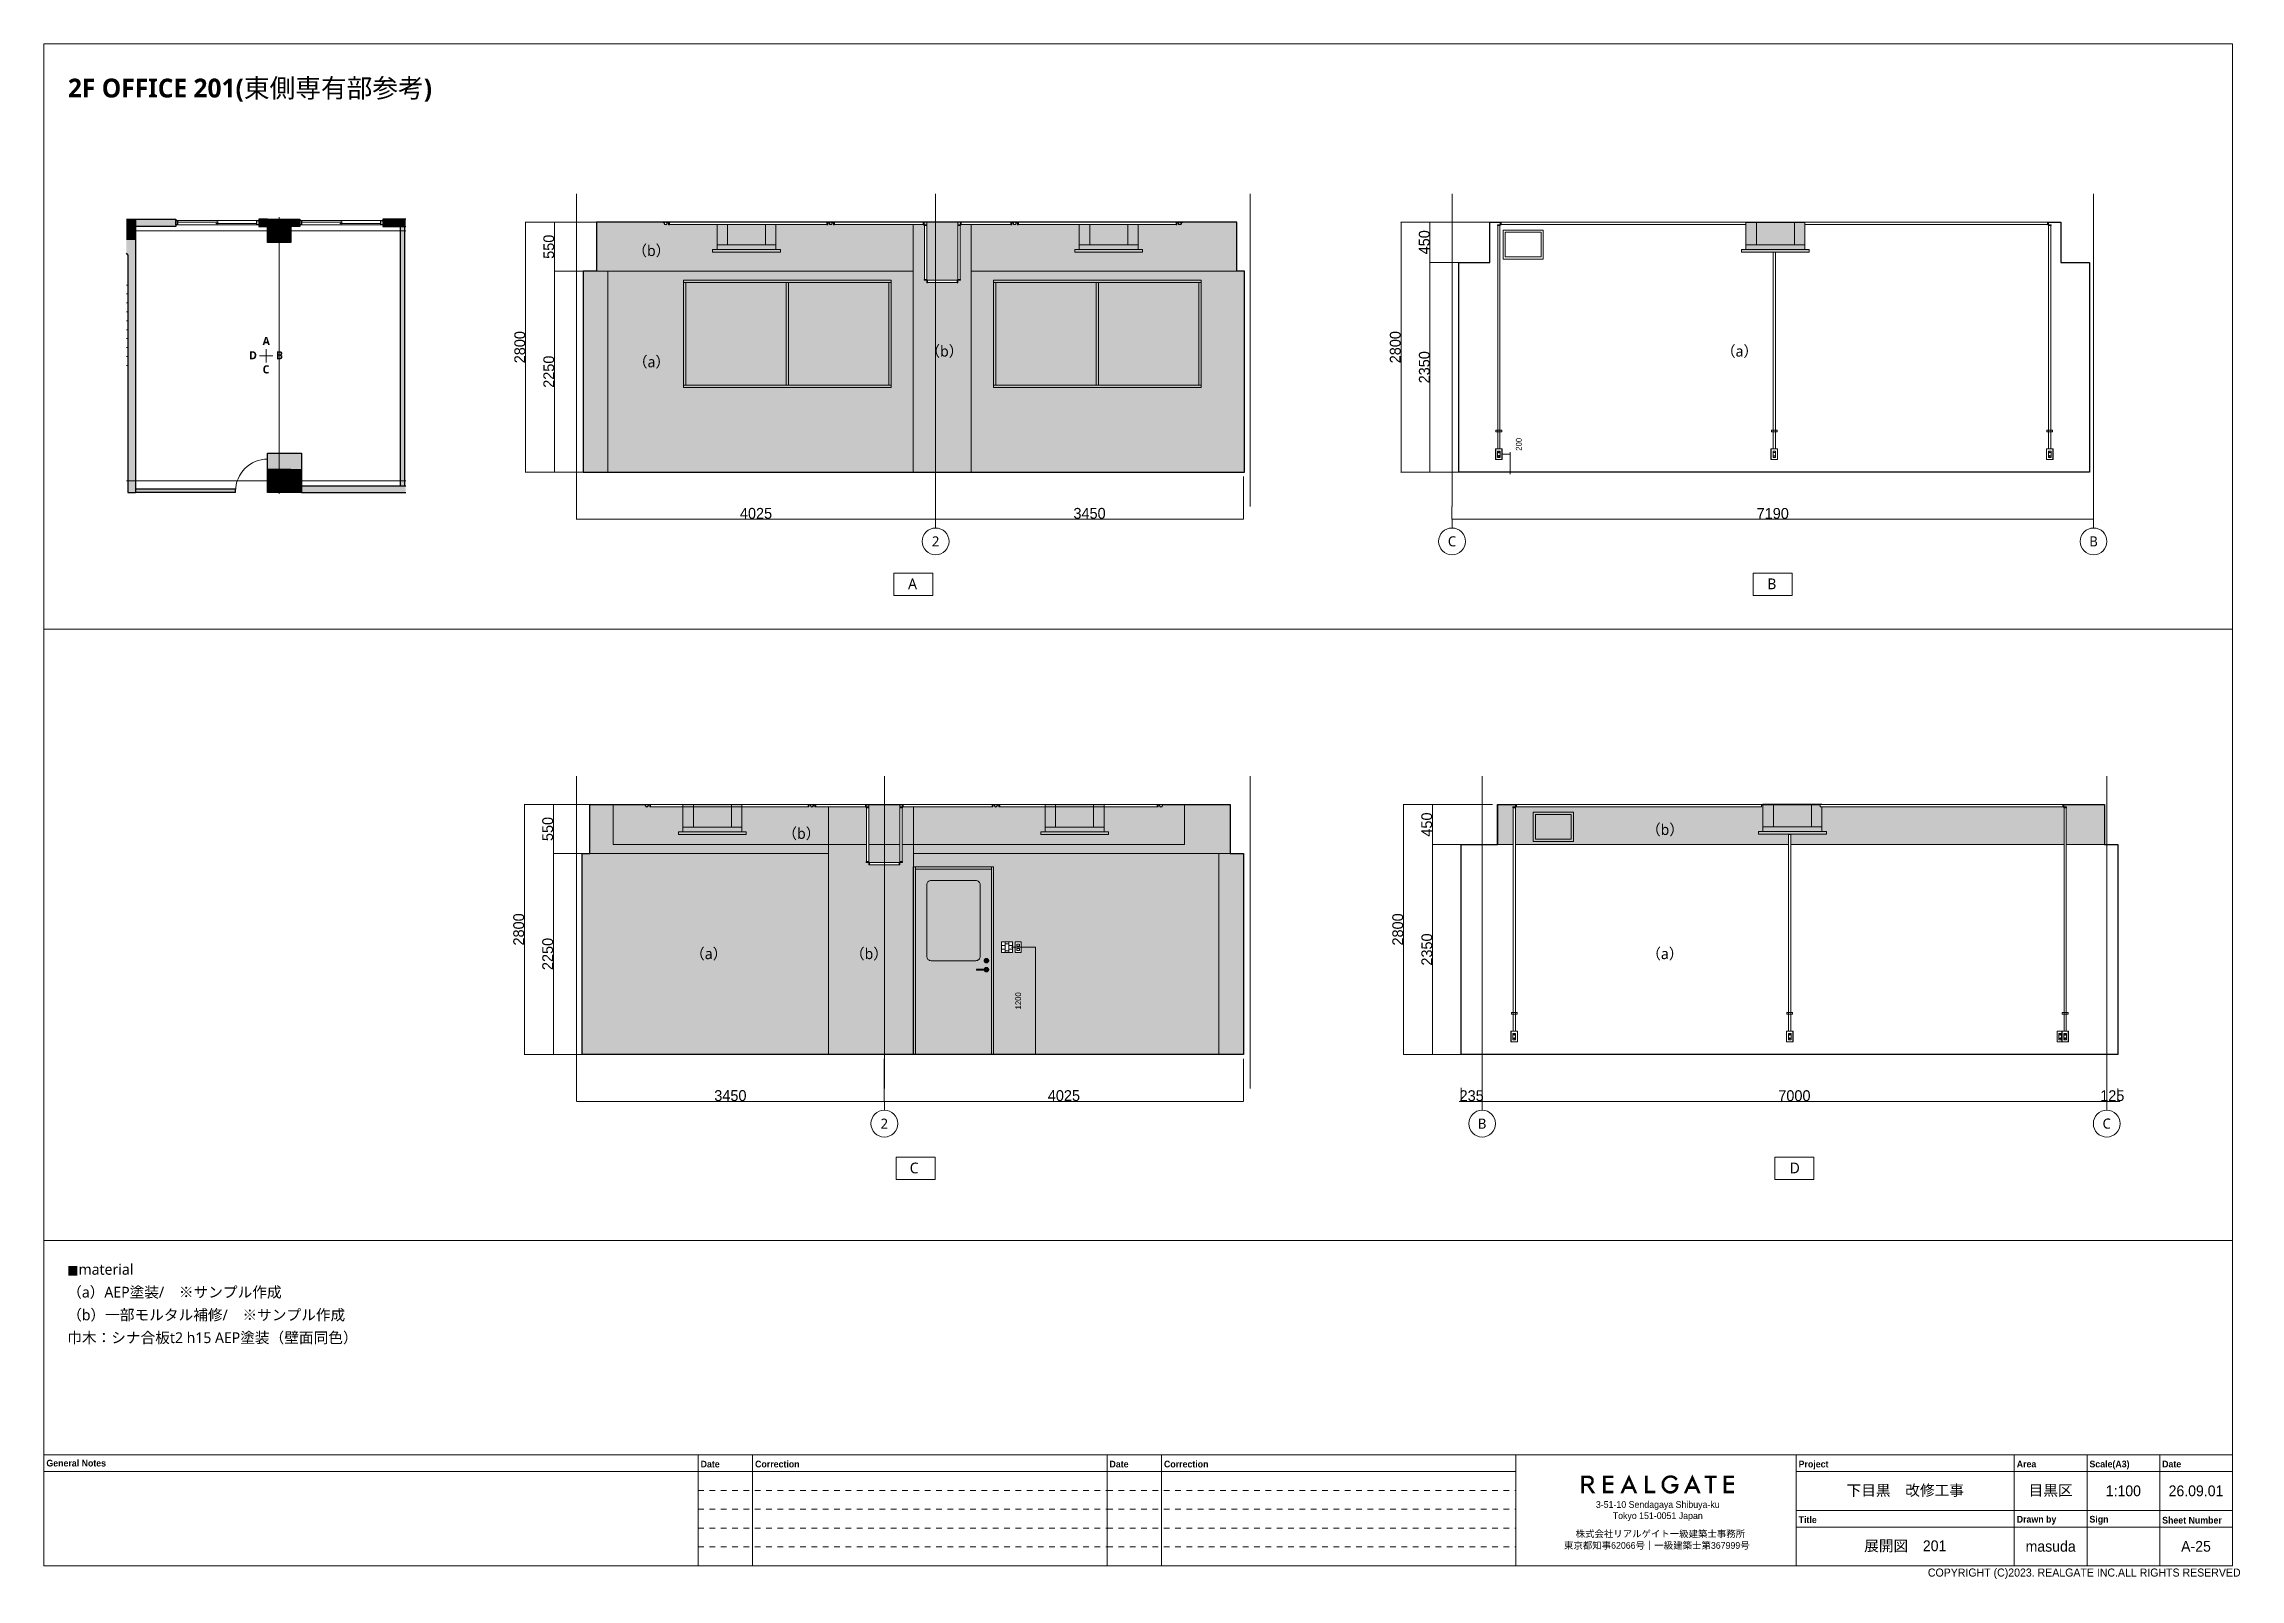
# Paper-space layout 'A-25' of a CAD drawing. Header units: millimetres. Extents: x -204 to 206, y -144 to 143.
# The model-space entities are those that its viewports show. They can reach past a viewport. Long polylines and large blocks are cut down to what shows.
import ezdxf

# ---------------------------------------------------------------- set-up
doc = ezdxf.new("R2010")
doc.units = ezdxf.units.MM
doc.header["$PDMODE"] = 1
doc.header["$PDSIZE"] = -2
doc.linetypes.add('ラインタイプ-6', pattern=[5.291531, 3.175, -1.058062, 0.352704, -0.705764])
doc.linetypes.add('短破線', pattern=[2.116125, 1.058062, -1.058062])
for name, color, linetype, lineweight in [('00_一般', 7, 'Continuous', 5), ('07_文字・記号', 7, 'Continuous', 9), ('_塗（壁） (2D)', 7, 'Continuous', 5), ('_平面図(既存部) (2D)', 7, 'Continuous', 5), ('_平面図（新設） (2D)', 7, 'Continuous', 5), ('一般', 7, 'Continuous', 5), ('寸法', 7, 'Continuous', 5)]:
    doc.layers.add(name, color=color, linetype=linetype, lineweight=lineweight)
for name, color, linetype, lineweight, true_color in [('02_0.25', 1, 'Continuous', 25, 0xff0000), ('03_0.15', 7, 'Continuous', 15, 0x990099), ('04_0.10', 7, 'Continuous', 9, 0x0099ff), ('06一点鎖線', 7, 'ラインタイプ-6', 9, 0x9999ff), ('08_ハッチ・色', 7, 'Continuous', 5, 0x888888)]:
    doc.layers.add(name, color=color, linetype=linetype, lineweight=lineweight, true_color=true_color)
doc.styles.add('Hiragino Kaku Gothic Pro W3', font='', dxfattribs={"bigfont": 'Hiragino Kaku Gothic Pro W3'})
doc.styles.add('Hiragino Sans W3', font='', dxfattribs={"bigfont": 'Hiragino Sans W3'})
doc.styles.add('Yu Gothic UI', font='Yu Gothic UI.ttf')
doc.styles.add('Yu Gothic UI Semilight', font='Yu Gothic UI Semilight.ttf')
doc.styles.add('Yu Gothic UI Semilight (bold)', font='')
doc.styles.add('ＭＳ Ｐゴシック', font='MS PGothic.ttf')
doc.styles.add('ＭＳ Ｐゴシック (bold)', font='')
doc.styles.get('Hiragino Kaku Gothic Pro W3').set_extended_font_data('Hiragino Kaku Gothic Pro W3')
doc.styles.get('Hiragino Sans W3').set_extended_font_data('Hiragino Sans W3')
doc.styles.get('Yu Gothic UI Semilight (bold)').set_extended_font_data('Yu Gothic UI Semilight', bold=True)
doc.styles.get('ＭＳ Ｐゴシック (bold)').set_extended_font_data('ＭＳ Ｐゴシック', bold=True)
doc.dimstyles.new('建具表寸法', dxfattribs={"dimtxt": 161.781684, "dimasz": 0.199988, "dimexe": 0, "dimexo": 0.3, "dimgap": 0.005, "dimtad": 1, "dimdsep": 46, "dimtxsty": 'Hiragino Sans W3', "dimblk": 'DOT', "dimblk1": 'DOT', "dimblk2": 'DOT', "dimcen": 0, "dimazin": 0, "dimtfac": 1, "dimtix": 1, "dimtmove": 0, "dimatfit": 0, "dimldrblk": 'VW_FILLEDARROW', "dimfxl": 1, "dimfrac": 2, "dimtolj": 1, "dimarcsym": 0})

psp = doc.layouts.new('A-25')

# ---------------------------------------------------------------- texts
at = {"layer": '00_一般', "char_height": 2.01, "attachment_point": 5, "line_spacing_factor": 0.99804, "style": 'ＭＳ Ｐゴシック'}
for s, insert in [('展開図\u3000201', (143.29, -137.64)), ('A-25', (197.6, -137.64))]:
    psp.add_mtext(s, dxfattribs=dict(at, insert=insert))
at = {"layer": '07_文字・記号', "char_height": 2.01, "attachment_point": 1, "line_spacing_factor": 1.006145}
for s, insert, style in [('（b）', (-94.48, 105.29), 'Yu Gothic UI'), ('（b）', (-39.74, 86.52), 'Yu Gothic UI'), ('（a）', (108.86, 86.52), 'Yu Gothic UI'), ('（a）', (-94.38, 84.52), 'Yu Gothic UI'), ('A', (-42.98, 43.08), 'Yu Gothic UI Semilight'), ('B', (117.51, 43.08), 'Yu Gothic UI Semilight')]:
    psp.add_mtext(s, dxfattribs=dict(at, insert=insert, style=style))

msp = doc.modelspace()

# ---------------------------------------------------------------- blocks, each defined once
blk = doc.blocks.new('グループ-1383')
at = {"color": 255, "linetype": 'Continuous'}
blk.add_wipeout([(180.47, -125.61), (187.58, -125.61), (187.58, -128.94), (180.47, -128.94)], dxfattribs=at).dxf.layer = '02_0.25'
at = {"layer": '一般', "insert": (184.03, -127.28), "char_height": 2.01, "attachment_point": 5, "line_spacing_factor": 0.99804, "style": 'ＭＳ Ｐゴシック'}
blk.add_mtext('1:125', dxfattribs=at)
blk = doc.blocks.new('グループ-3')
at = {"layer": '一般', "linetype": 'Continuous', "lineweight": 0, "true_color": 0x221814}
h = blk.add_hatch(color=250, dxfattribs=at)
h.paths.add_polyline_path([(84.4, -126.31), (84.44, -126.31), (84.5, -126.28), (84.57, -126.26), (84.63, -126.23), (84.69, -126.19), (84.74, -126.16), (84.8, -126.12), (84.85, -126.07), (84.89, -126.02), (84.92, -125.99), (84.94, -125.96), (84.98, -125.9), (85.01, -125.85), (85.04, -125.79), (85.06, -125.74), (85.08, -125.7), (85.09, -125.65), (85.1, -125.61), (85.11, -125.57), (85.11, -125.53), (85.11, -125.49), (85.11, -125.46), (85.11, -125.42), (85.12, -125.39), (85.12, -125.36), (85.11, -125.34), (85.11, -125.31), (85.11, -125.29), (85.11, -125.26), (85.1, -125.23), (85.1, -125.2), (85.09, -125.17), (85.09, -125.13), (85.08, -125.1), (85.07, -125.06), (85.06, -125.02), (85.04, -124.98), (85.02, -124.93), (84.99, -124.89), (84.96, -124.84), (84.92, -124.79), (84.88, -124.75), (84.83, -124.69), (84.8, -124.67), (84.78, -124.65), (84.72, -124.61), (84.66, -124.57), (84.6, -124.54), (84.54, -124.51), (84.48, -124.49), (84.43, -124.47), (84.37, -124.46), (84.31, -124.45), (84.26, -124.45), (84.21, -124.44), (84.16, -124.44), (84.12, -124.43), (84.08, -124.43), (84.04, -124.43), (84.01, -124.43), (83.98, -124.42), (83.95, -124.42), (83.93, -124.42), (83.91, -124.42), (83.89, -124.42), (83.88, -124.42), (83.87, -124.42), (83.87, -124.42), (83.86, -124.42), (83.86, -124.42), (83.86, -124.42), (83.86, -124.42), (83.86, -124.42), (83.85, -124.42), (83.84, -124.42), (83.84, -124.42), (83.83, -124.42), (83.82, -124.42), (83.81, -124.42), (83.79, -124.42), (83.78, -124.42), (83.76, -124.42), (83.75, -124.42), (83.73, -124.42), (83.71, -124.42), (83.68, -124.42), (83.66, -124.42), (83.64, -124.42), (83.61, -124.42), (83.59, -124.42), (83.56, -124.42), (83.54, -124.42), (83.51, -124.42), (83.28, -124.42), (82.8, -124.42), (82.8, -127.72), (83.29, -127.72), (83.29, -126.37), (83.88, -126.37), (84.8, -127.72), (85.4, -127.72)])
h.paths.add_polyline_path([(83.29, -125.94), (83.29, -124.89), (83.96, -124.89), (84.05, -124.89), (84.12, -124.9), (84.19, -124.91), (84.26, -124.92), (84.32, -124.94), (84.38, -124.96), (84.43, -124.99), (84.47, -125.02), (84.51, -125.05), (84.54, -125.09), (84.57, -125.13), (84.6, -125.18), (84.62, -125.23), (84.63, -125.28), (84.64, -125.34), (84.64, -125.4), (84.64, -125.47), (84.63, -125.53), (84.62, -125.58), (84.6, -125.63), (84.57, -125.68), (84.54, -125.73), (84.51, -125.77), (84.47, -125.8), (84.42, -125.83), (84.37, -125.86), (84.31, -125.88), (84.25, -125.9), (84.18, -125.92), (84.11, -125.93), (84.03, -125.93), (83.94, -125.94)])
for points in [[(88.78, -124.89), (87.32, -124.89), (87.32, -125.68), (88.74, -125.68), (88.74, -126.15), (87.32, -126.15), (87.32, -127.25), (88.78, -127.25), (88.78, -127.72), (86.83, -127.72), (86.83, -124.42), (88.78, -124.42)], [(95.16, -124.42), (95.16, -127.25), (96.6, -127.25), (96.6, -127.72), (94.67, -127.72), (94.67, -124.42)], [(99.6, -126), (100.94, -126), (100.94, -126.01), (100.94, -126.02), (100.94, -126.03), (100.94, -126.04), (100.94, -126.04), (100.94, -126.05), (100.94, -126.06), (100.94, -126.07), (100.94, -126.08), (100.94, -126.09), (100.94, -126.09), (100.94, -126.1), (100.94, -126.1), (100.94, -126.1), (100.94, -126.1), (100.94, -126.1), (100.94, -126.1), (100.94, -126.1), (100.94, -126.11), (100.94, -126.13), (100.94, -126.15), (100.94, -126.17), (100.93, -126.19), (100.93, -126.23), (100.93, -126.26), (100.93, -126.29), (100.93, -126.32), (100.93, -126.35), (100.92, -126.38), (100.92, -126.41), (100.92, -126.44), (100.92, -126.47), (100.91, -126.49), (100.91, -126.52), (100.9, -126.55), (100.9, -126.58), (100.89, -126.61), (100.88, -126.65), (100.87, -126.68), (100.86, -126.72), (100.85, -126.77), (100.84, -126.81), (100.81, -126.87), (100.79, -126.92), (100.76, -126.97), (100.73, -127.03), (100.7, -127.08), (100.67, -127.13), (100.64, -127.18), (100.6, -127.23), (100.57, -127.27), (100.53, -127.31), (100.42, -127.41), (100.32, -127.5), (100.22, -127.58), (100.12, -127.64), (100.03, -127.69), (99.94, -127.73), (99.85, -127.75), (99.76, -127.76), (99.67, -127.77), (99.59, -127.77), (99.5, -127.77), (99.42, -127.78), (99.34, -127.77), (99.25, -127.77), (99.17, -127.77), (99.09, -127.76), (99, -127.75), (98.91, -127.73), (98.82, -127.69), (98.72, -127.64), (98.62, -127.58), (98.52, -127.51), (98.41, -127.42), (98.29, -127.32), (98.25, -127.28), (98.21, -127.24), (98.12, -127.12), (98.03, -127.01), (97.96, -126.9), (97.9, -126.8), (97.86, -126.7), (97.82, -126.6), (97.8, -126.51), (97.79, -126.42), (97.78, -126.34), (97.78, -126.25), (97.78, -126.16), (97.78, -126.08), (97.78, -125.99), (97.78, -125.9), (97.78, -125.81), (97.79, -125.73), (97.8, -125.64), (97.82, -125.54), (97.86, -125.45), (97.91, -125.34), (97.97, -125.24), (98.04, -125.13), (98.12, -125.02), (98.22, -124.9), (98.26, -124.86), (98.3, -124.82), (98.4, -124.74), (98.49, -124.66), (98.58, -124.6), (98.66, -124.55), (98.74, -124.5), (98.82, -124.47), (98.89, -124.44), (98.96, -124.42), (99.02, -124.41), (99.09, -124.4), (99.14, -124.39), (99.2, -124.38), (99.25, -124.37), (99.29, -124.37), (99.33, -124.36), (99.37, -124.36), (99.4, -124.36), (99.43, -124.36), (99.46, -124.36), (99.49, -124.36), (99.52, -124.36), (99.54, -124.36), (99.56, -124.36), (99.58, -124.36), (99.6, -124.36), (99.62, -124.36), (99.64, -124.37), (99.66, -124.37), (99.69, -124.37), (99.72, -124.38), (99.75, -124.38), (99.78, -124.39), (99.82, -124.39), (99.86, -124.4), (99.9, -124.41), (99.94, -124.43), (99.98, -124.44), (100.03, -124.46), (100.08, -124.47), (100.13, -124.5), (100.17, -124.52), (100.21, -124.53), (100.26, -124.56), (100.31, -124.59), (100.35, -124.62), (100.39, -124.65), (100.43, -124.67), (100.46, -124.7), (100.49, -124.73), (100.52, -124.75), (100.55, -124.78), (100.58, -124.8), (100.6, -124.83), (100.63, -124.85), (100.65, -124.87), (100.67, -124.9), (100.7, -124.92), (100.72, -124.94), (100.74, -124.96), (100.76, -124.98), (100.77, -125), (100.78, -125.01), (100.79, -125.02), (100.79, -125.03), (100.79, -125.03), (100.79, -125.03), (100.79, -125.03), (100.79, -125.03), (100.78, -125.04), (100.78, -125.04), (100.78, -125.04), (100.77, -125.04), (100.77, -125.05), (100.76, -125.05), (100.76, -125.06), (100.75, -125.07), (100.74, -125.07), (100.74, -125.08), (100.73, -125.09), (100.72, -125.1), (100.71, -125.11), (100.69, -125.12), (100.68, -125.13), (100.67, -125.15), (100.66, -125.16), (100.64, -125.17), (100.63, -125.18), (100.62, -125.2), (100.6, -125.21), (100.59, -125.22), (100.58, -125.23), (100.57, -125.25), (100.55, -125.26), (100.54, -125.27), (100.53, -125.28), (100.52, -125.29), (100.52, -125.3), (100.51, -125.3), (100.5, -125.31), (100.49, -125.32), (100.49, -125.32), (100.48, -125.33), (100.48, -125.33), (100.47, -125.34), (100.47, -125.34), (100.46, -125.34), (100.46, -125.35), (100.46, -125.35), (100.45, -125.35), (100.45, -125.36), (100.45, -125.36), (100.45, -125.36), (100.45, -125.37), (100.45, -125.37), (100.45, -125.37), (100.45, -125.37), (100.44, -125.37), (100.43, -125.36), (100.42, -125.34), (100.41, -125.33), (100.4, -125.31), (100.38, -125.29), (100.36, -125.26), (100.34, -125.24), (100.32, -125.22), (100.3, -125.2), (100.29, -125.18), (100.27, -125.16), (100.25, -125.14), (100.23, -125.13), (100.21, -125.11), (100.19, -125.09), (100.17, -125.07), (100.14, -125.05), (100.11, -125.03), (100.08, -125.01), (100.04, -124.98), (100, -124.96), (99.96, -124.93), (99.92, -124.91), (99.88, -124.89), (99.84, -124.87), (99.79, -124.86), (99.75, -124.85), (99.7, -124.84), (99.65, -124.84), (99.6, -124.83), (99.55, -124.83), (99.5, -124.83), (99.45, -124.83), (99.39, -124.83), (99.33, -124.83), (99.28, -124.84), (99.22, -124.84), (99.15, -124.85), (99.09, -124.87), (99.02, -124.89), (98.95, -124.93), (98.88, -124.97), (98.8, -125.02), (98.72, -125.08), (98.64, -125.15), (98.61, -125.19), (98.57, -125.22), (98.51, -125.3), (98.45, -125.38), (98.4, -125.46), (98.36, -125.54), (98.32, -125.61), (98.3, -125.68), (98.28, -125.75), (98.27, -125.82), (98.27, -125.88), (98.27, -125.95), (98.27, -126.01), (98.27, -126.08), (98.27, -126.14), (98.27, -126.21), (98.27, -126.28), (98.28, -126.34), (98.29, -126.41), (98.3, -126.48), (98.33, -126.55), (98.37, -126.63), (98.42, -126.7), (98.47, -126.78), (98.54, -126.86), (98.61, -126.95), (98.65, -126.98), (98.69, -127.02), (98.77, -127.08), (98.84, -127.14), (98.92, -127.18), (98.99, -127.22), (99.05, -127.25), (99.12, -127.28), (99.18, -127.29), (99.23, -127.3), (99.29, -127.31), (99.34, -127.31), (99.39, -127.31), (99.44, -127.31), (99.49, -127.31), (99.53, -127.31), (99.58, -127.31), (99.62, -127.3), (99.66, -127.3), (99.71, -127.28), (99.76, -127.27), (99.81, -127.24), (99.87, -127.22), (99.92, -127.18), (99.98, -127.14), (100.05, -127.1), (100.08, -127.07), (100.12, -127.04), (100.16, -127), (100.19, -126.96), (100.22, -126.92), (100.25, -126.88), (100.28, -126.85), (100.3, -126.82), (100.31, -126.79), (100.33, -126.76), (100.34, -126.73), (100.35, -126.7), (100.36, -126.68), (100.37, -126.65), (100.38, -126.63), (100.38, -126.6), (100.39, -126.58), (100.39, -126.56), (100.4, -126.53), (100.4, -126.51), (100.41, -126.5), (100.41, -126.49), (100.41, -126.48), (100.41, -126.47), (100.41, -126.47), (100.4, -126.47), (100.4, -126.47), (100.4, -126.47), (100.39, -126.47), (100.39, -126.47), (100.38, -126.47), (100.37, -126.47), (100.37, -126.47), (100.36, -126.47), (100.35, -126.47), (100.34, -126.47), (100.33, -126.47), (100.31, -126.47), (100.3, -126.47), (100.28, -126.47), (100.26, -126.47), (100.24, -126.47), (100.22, -126.47), (100.2, -126.47), (100.17, -126.47), (100.15, -126.47), (100.13, -126.47), (100.1, -126.47), (100.08, -126.47), (100.05, -126.47), (100.03, -126.47), (100, -126.47), (99.98, -126.47), (99.95, -126.47), (99.93, -126.47), (99.9, -126.47), (99.88, -126.47), (99.85, -126.47), (99.83, -126.47), (99.81, -126.47), (99.78, -126.47), (99.76, -126.47), (99.74, -126.47), (99.72, -126.47), (99.71, -126.47), (99.69, -126.47), (99.67, -126.47), (99.66, -126.47), (99.64, -126.47), (99.63, -126.47), (99.62, -126.47), (99.61, -126.47), (99.6, -126.47), (99.6, -126.47)], [(107.19, -124.89), (107.19, -127.72), (106.7, -127.72), (106.7, -124.89), (105.8, -124.89), (105.8, -124.42), (108.09, -124.42), (108.09, -124.89)], [(111.32, -124.89), (109.86, -124.89), (109.86, -125.68), (111.28, -125.68), (111.28, -126.15), (109.86, -126.15), (109.86, -127.25), (111.32, -127.25), (111.32, -127.72), (109.37, -127.72), (109.37, -124.42), (111.32, -124.42)]]:
    blk.add_hatch(color=250, dxfattribs=at).paths.add_polyline_path(points)
h = blk.add_hatch(color=250, dxfattribs=at)
h.paths.add_polyline_path([(92.36, -126.92), (92.7, -127.72), (93.23, -127.72), (91.69, -124.21), (90.08, -127.72), (90.61, -127.72), (90.97, -126.92)])
h.paths.add_polyline_path([(92.16, -126.45), (91.17, -126.45), (91.68, -125.33)])
h = blk.add_hatch(color=250, dxfattribs=at)
h.paths.add_polyline_path([(104.2, -126.92), (104.54, -127.72), (105.08, -127.72), (103.53, -124.21), (101.93, -127.72), (102.45, -127.72), (102.81, -126.92)])
h.paths.add_polyline_path([(104, -126.45), (103.02, -126.45), (103.52, -125.33)])
blk = doc.blocks.new('グループ-4')
at = {"layer": '一般'}
blk.add_blockref('グループ-3', (0, 0), dxfattribs=at)
at = {"layer": '一般', "color": 7, "transparency": 33554687, "char_height": 1.2563, "line_spacing_factor": 0.99804, "style": 'ＭＳ Ｐゴシック'}
for s, insert, attachment_point in [('3-51-10 Sendagaya Shibuya-ku\\PTokyo 151-0051 Japan', (97.06, -131.05), 5), ('株式会社リアルゲイト一級建築士事務所', (81.72, -134.66), 1), ('東京都知事62066号｜一級建築士第367999号', (79.55, -136.83), 1)]:
    blk.add_mtext(s, dxfattribs=dict(at, insert=insert, attachment_point=attachment_point))
blk = doc.blocks.new('(横)図面枠')
at = {"layer": '一般', "color": 7, "linetype": 'Continuous', "lineweight": 5, "transparency": 33554687}
blk.add_line((-204.39, -120.54), (70.56, -120.54), dxfattribs=at)
at = {"layer": '一般', "color": 7, "linetype": 'Continuous', "lineweight": 13, "transparency": 33554687}
for p, q in [((-82.19, -120.54), (-82.19, -141.27)), ((-72.01, -120.54), (-72.01, -141.27)), ((-5.81, -120.54), (-5.81, -141.27)), ((4.37, -120.54), (4.37, -141.27)), ((70.56, -141.27), (70.56, -120.54)), ((122.92, -141.27), (122.92, -120.54)), ((163.66, -141.27), (163.66, -120.54)), ((177.24, -141.27), (177.24, -120.54)), ((190.82, -141.27), (190.82, -120.54)), ((-204.39, -123.65), (70.56, -123.65)), ((122.92, -123.65), (204.39, -123.65)), ((122.92, -130.91), (204.39, -130.91)), ((122.92, -134.02), (204.39, -134.02))]:
    blk.add_line(p, q, dxfattribs=at)
at = {"layer": '一般', "color": 7, "linetype": '短破線', "lineweight": 13, "transparency": 33554687}
for p, q in [((-82.19, -127.18), (-5.81, -127.18)), ((-82.19, -130.7), (-5.81, -130.7)), ((-5.81, -127.18), (70.56, -127.18)), ((-5.81, -130.7), (70.56, -130.7)), ((-82.19, -134.22), (-5.81, -134.22)), ((-5.81, -134.22), (70.56, -134.22)), ((-82.19, -137.75), (-5.81, -137.75)), ((-5.81, -137.75), (70.56, -137.75))]:
    blk.add_line(p, q, dxfattribs=at)
at = {"layer": '一般', "linetype": 'Continuous', "lineweight": 13, "flags": 128}
for points in [[(-204.39, 142.88), (204.39, 142.88), (204.39, -141.27), (-204.39, -141.27)], [(-204.39, -120.54), (204.39, -120.54), (204.39, -141.27), (-204.39, -141.27)]]:
    blk.add_lwpolyline(points, close=True, dxfattribs=at)
at = {"layer": '一般', "color": 7, "linetype": 'Continuous', "lineweight": 5, "transparency": 33554687}
for p in [(143.29, -127.28), (170.45, -127.28), (184.03, -127.28), (197.6, -127.28), (143.29, -137.64), (170.45, -137.64), (184.03, -137.64), (197.6, -137.64)]:
    blk.add_point(p, dxfattribs=at)
at = {"layer": '一般', "color": 7, "transparency": 33554687}
blk.add_blockref('グループ-4', (0, 0), dxfattribs=at)
at = {"layer": '一般', "color": 7, "transparency": 33554687, "line_spacing_factor": 1.014956, "style": 'ＭＳ Ｐゴシック (bold)'}
for s, insert, char_height, attachment_point in [(' General Notes', (-204.39, -122.1), 1.2563, 4), (' Date', (-82.19, -121.64), 1.256, 1), (' Correction', (-72.01, -121.64), 1.2563, 1), (' Date', (-5.81, -121.64), 1.256, 1), (' Correction', (4.37, -121.64), 1.2563, 1), (' Project', (122.92, -121.64), 1.256, 1), (' Area', (163.66, -121.63), 1.256, 1), (' Scale(A3)', (177.24, -121.63), 1.256, 1), (' Date', (190.82, -121.63), 1.256, 1), (' Title', (122.92, -132.03), 1.256, 1), (' Drawn by', (163.66, -131.94), 1.256, 1), (' Sign', (177.24, -131.94), 1.256, 1), (' Sheet Number', (190.82, -132.12), 1.2563, 1)]:
    blk.add_mtext(s, dxfattribs=dict(at, insert=insert, char_height=char_height, attachment_point=attachment_point))
at = {"layer": '一般', "line_spacing_factor": 0.99804, "style": 'ＭＳ Ｐゴシック'}
for s, insert, char_height, attachment_point in [('下目黒\u3000改修工事', (143.29, -127.28), 2.01, 5), ('目黒区', (170.45, -127.28), 2.01, 5), ('1:125', (184.03, -127.28), 2.01, 5), ('25.07.01', (197.6, -127.28), 2.01, 5), ('masuda', (170.45, -137.64), 2.01, 5), ('COPYRIGHT (C)2023. REALGATE INC.ALL RIGHTS RESERVED', (147.52, -141.77), 1.5076, 1)]:
    blk.add_mtext(s, dxfattribs=dict(at, insert=insert, char_height=char_height, attachment_point=attachment_point))
at = {"color": 255, "linetype": 'Continuous', "lineweight": 13}
blk.add_wipeout([(192.08, -128.94), (203.12, -128.94), (203.12, -125.61), (192.08, -125.61)], dxfattribs=at).dxf.layer = '一般'
at = {"layer": '一般', "insert": (197.6, -127.28), "char_height": 2.01, "attachment_point": 5, "line_spacing_factor": 0.99804, "style": 'ＭＳ Ｐゴシック'}
blk.add_mtext('26.09.01', dxfattribs=at)
blk = doc.blocks.new('グループ-1384')
at = {"layer": '一般', "color": 7}
for p, q in [((-164.11, 84.65), (-161.64, 84.65)), ((-162.87, 85.89), (-162.87, 83.42))]:
    blk.add_line(p, q, dxfattribs=at)
at = {"layer": '一般', "color": 7, "transparency": 33554687, "char_height": 1.51, "attachment_point": 1, "line_spacing_factor": 1.014956, "style": 'Yu Gothic UI Semilight (bold)'}
for s, insert in [('A', (-163.55, 88.16)), ('D', (-166.07, 85.51)), ('C', (-163.55, 82.87)), ('B', (-161.05, 85.51))]:
    blk.add_mtext(s, dxfattribs=dict(at, insert=insert))
blk = doc.blocks.new('塗（壁） (2D)')
at = {"layer": '02_0.25', "linetype": 'Continuous', "lineweight": 0, "true_color": 0xaaaaaa}
for points in [[(-125415, 71174), (-124855, 71174), (-124855, 70614), (-125415, 70614)], [(-121405, 70974), (-121405, 71174), (-121155, 71174), (-121155, 70974)], [(-121155, 71174), (-120505, 71174), (-120505, 70524), (-121155, 70524)], [(-120505, 70974), (-120505, 71174), (-120255, 71174), (-120255, 70974)], [(-117930, 70974), (-117930, 71174), (-116830, 71174), (-116830, 70974)], [(-121155, 64174), (-120505, 64174), (-120505, 63524), (-121155, 63524)]]:
    blk.add_hatch(color=253, dxfattribs=at).paths.add_polyline_path(points)
at = {"layer": '08_ハッチ・色', "linetype": 'Continuous', "lineweight": 0, "true_color": 0xaaaaaa}
blk.add_hatch(color=253, dxfattribs=at).paths.add_polyline_path([(-125563, 71174), (-123730, 71174), (-123730, 70974), (-124855, 70974), (-124855, 63524), (-125075, 63524), (-125075, 70176), (-125563, 70804)])
at = {"layer": '08_ハッチ・色', "linetype": 'Continuous', "lineweight": 0}
blk.add_hatch(color=120, dxfattribs=at).paths.add_polyline_path([(-117443, 70974), (-117318, 70974), (-117318, 63704), (-117443, 63704)])
at = {"layer": '02_0.25', "flags": 128}
blk.add_lwpolyline([(-121155, 64174), (-120505, 64174), (-120505, 63524), (-121155, 63524)], close=True, dxfattribs=at)
at = {"layer": '08_ハッチ・色', "color": 253, "linetype": 'Continuous', "true_color": 0xaaaaaa}
for points in [[(-121155, 64174), (-120205, 64174), (-121155, 64624), (-120205, 64624)], [(-120205, 63524), (-120205, 64174), (-120505, 63524), (-120505, 64174)], [(-120205, 63524), (-114255, 63524), (-120205, 63704), (-114255, 63704)]]:
    blk.add_solid(points, dxfattribs=at)
at = {"layer": '08_ハッチ・色', "color": 141}
blk.add_solid([(-122055, 63524), (-122055, 63614), (-124855, 63524), (-124855, 63614)], dxfattribs=at)
blk = doc.blocks.new('グループ-31')
at = {"layer": '02_0.25', "flags": 128}
for points in [[(-1162, 60), (-1113, 60), (-1113, -60), (-1162, -60)], [(1113, 60), (1162, 60), (1162, -60), (1113, -60)]]:
    blk.add_lwpolyline(points, close=True, dxfattribs=at)
at = {"layer": '03_0.15'}
for p, q in [((-1113, 15), (37, 15)), ((0, -60), (0, 60)), ((-37, -15), (1113, -15))]:
    blk.add_line(p, q, dxfattribs=at)
at = {"layer": '04_0.10'}
for p, q in [((-1113, 60), (1113, 60)), ((-1113, -60), (1113, -60))]:
    blk.add_line(p, q, dxfattribs=at)
blk = doc.blocks.new('シンボル-2')
at = {"layer": '02_0.25', "color": 7}
blk.add_blockref('グループ-31', (0, 0), dxfattribs=at)
blk = doc.blocks.new('グループ-64')
at = {"layer": '一般'}
blk.add_line((-125145, 66474), (-125145, 65274), dxfattribs=at)
blk.add_arc((-125145, 65274), 1200, 90, 180, dxfattribs=at)
blk = doc.blocks.new('平面図(既存部) (2D)')
at = {"layer": '02_0.25'}
for p, q in [((-128055.237, 71173.559), (-123730.237, 71173.559)), ((-123730.237, 71173.559), (-123730.237, 70973.559)), ((-121405.237, 71173.559), (-121405.237, 70973.559)), ((-121155.237, 71173.559), (-121405.237, 71173.559)), ((-121155.237, 71173.559), (-120505.237, 71173.559)), ((-120505.237, 71173.559), (-120255.237, 71173.559)), ((-120255.237, 71173.559), (-120255.237, 70973.559)), ((-117930.237, 71173.559), (-117930.237, 70973.559)), ((-116830.237, 71173.559), (-117930.237, 71173.559)), ((-124855.237, 70973.559), (-124855.237, 63523.559)), ((-123730.237, 70973.559), (-124855.237, 70973.559)), ((-121405.237, 70973.559), (-121155.237, 70973.559)), ((-121154.851, 70523.559), (-121155.237, 70973.559)), ((-120255.237, 70973.559), (-120505.237, 70973.559)), ((-120505.237, 70973.559), (-120505.237, 70523.559)), ((-117930.237, 70973.559), (-116830.237, 70973.559)), ((-125075.237, 70175.932), (-125562.852, 70803.559)), ((-125415.237, 70613.559), (-124855.237, 70613.559)), ((-120505.237, 70523.559), (-121154.851, 70523.559)), ((-125075.237, 70175.932), (-125075.237, 63523.559)), ((-121155.237, 64173.559), (-121155.237, 64623.559)), ((-121155.237, 64623.559), (-120205.237, 64623.559)), ((-120205.237, 64623.559), (-120205.237, 63703.559)), ((-121154.851, 63523.559), (-121155.237, 64173.559)), ((-121155.237, 64173.559), (-120505.237, 64173.559)), ((-120505.237, 64173.559), (-120505.237, 63523.559)), ((-125075.237, 63523.559), (-124855.237, 63523.559)), ((-121155.237, 63523.559), (-121155.237, 63613.559)), ((-120505.237, 63523.559), (-121154.851, 63523.559)), ((-120205.237, 63523.559), (-120505.237, 63523.559)), ((-120205.237, 63703.559), (-120205.237, 63523.559)), ((-120205.237, 63703.559), (-114255.237, 63703.559)), ((-120205.237, 63523.559), (-114255.237, 63523.559))]:
    blk.add_line(p, q, dxfattribs=at)
at = {"layer": '04_0.10'}
for p, q in [((-125075.237, 69330), (-126295.237, 69330)), ((-125075.237, 69080), (-126295.237, 69080)), ((-125075.237, 68830), (-126295.237, 68830)), ((-125075.237, 68580), (-126295.237, 68580)), ((-125075.237, 68330), (-126295.237, 68330)), ((-125075.237, 68080), (-126295.237, 68080)), ((-125075.237, 67830), (-126295.237, 67830)), ((-125075.237, 67580), (-126295.237, 67580)), ((-125075.237, 67330), (-126295.237, 67330)), ((-125075.237, 67080), (-126295.237, 67080))]:
    blk.add_line(p, q, dxfattribs=at)
at = {"layer": '06一点鎖線'}
for p, q in [((-120830.237, 72935.684), (-120830.237, 54935.684)), ((-96430.237, 70848.559), (-131430.237, 70848.559)), ((-96430.237, 63848.559), (-131430.237, 63848.559))]:
    blk.add_line(p, q, dxfattribs=at)
at = {"layer": '04_0.10', "color": 7}
for p in [(-122567.737, 71073.559), (-119092.737, 71073.559)]:
    blk.add_blockref('シンボル-2', p, dxfattribs=at)
at = {"layer": '一般', "color": 7, "transparency": 33554559}
blk.add_blockref('グループ-64', (0, 0), dxfattribs=at)
blk = doc.blocks.new('グループ-489')
at = {"layer": '04_0.10'}
blk.add_line((-121155, 64457), (-121155, 63557), dxfattribs=at)
blk.add_arc((-121155, 63557), 900, 90, 180, dxfattribs=at)
blk = doc.blocks.new('_Dot')
at = {"color": 0, "linetype": 'ByBlock', "lineweight": -2}
blk.add_line((-0.5, 0), (-1, 0), dxfattribs=at)
at = {"color": 0, "linetype": 'ByBlock', "const_width": 0.5}
blk.add_lwpolyline([(-0.25, 0, 1), (0.25, 0, 1)], format="xyb", close=True, dxfattribs=at)
blk = doc.blocks.new('*D988')
at = {"layer": 'Defpoints', "color": 0}
for p in [(-169478, -148507), (-168806, -148507), (-168806, -149057)]:
    blk.add_point(p, dxfattribs=at)
at = {"layer": '寸法', "color": 0, "lineweight": -2}
for p, q in [((-168806, -148507), (-169478, -148507)), ((-169478, -149045), (-169478, -148519)), ((-168806, -149057), (-169478, -149057))]:
    blk.add_line(p, q, dxfattribs=at)
at = {"layer": '寸法', "color": 0, "lineweight": -2, "xscale": 11.999267578125, "yscale": 11.999267578125, "zscale": 11.999267578125}
for p, rotation in [((-169478, -148507), 90), ((-169478, -149057), 270)]:
    blk.add_blockref('_Dot', p, dxfattribs=dict(at, rotation=rotation))
at = {"layer": '寸法', "color": 0, "insert": (-169541, -148782), "char_height": 121.3, "attachment_point": 5, "rotation": 90, "style": 'Hiragino Kaku Gothic Pro W3'}
blk.add_mtext('\\A1;550', dxfattribs=at)
blk = doc.blocks.new('VW_FILLEDARROW')
at = {"color": 0, "linetype": 'Continuous', "lineweight": 5, "transparency": 16777216, "flags": 128}
blk.add_lwpolyline([(-161.3, 43.2), (0, 0), (-161.3, -43.2)], close=True, dxfattribs=at)
blk = doc.blocks.new('*D989')
at = {"layer": 'Defpoints', "color": 0}
for p in [(-169478, -149057), (-168806, -149057), (-168806, -151307)]:
    blk.add_point(p, dxfattribs=at)
at = {"layer": '寸法', "color": 0, "lineweight": -2}
for p, q in [((-168806, -149057), (-169478, -149057)), ((-169478, -151295), (-169478, -149069)), ((-168806, -151307), (-169478, -151307))]:
    blk.add_line(p, q, dxfattribs=at)
at = {"layer": '寸法', "color": 0, "lineweight": -2, "xscale": 11.999267578125, "yscale": 11.999267578125, "zscale": 11.999267578125}
for p, rotation in [((-169478, -149057), 90), ((-169478, -151307), 270)]:
    blk.add_blockref('_Dot', p, dxfattribs=dict(at, rotation=rotation))
at = {"layer": '寸法', "color": 0, "insert": (-169541, -150182), "char_height": 121.3, "attachment_point": 5, "rotation": 90, "style": 'Hiragino Kaku Gothic Pro W3'}
blk.add_mtext('\\A1;2250', dxfattribs=at)
blk = doc.blocks.new('*D990')
at = {"layer": 'Defpoints', "color": 0}
for p in [(-169803, -148507), (-169069, -148507), (-168806, -151307)]:
    blk.add_point(p, dxfattribs=at)
at = {"layer": '寸法', "color": 0, "lineweight": -2}
for p, q in [((-169069, -148507), (-169803, -148507)), ((-169803, -151295), (-169803, -148519)), ((-168806, -151307), (-169803, -151307))]:
    blk.add_line(p, q, dxfattribs=at)
at = {"layer": '寸法', "color": 0, "lineweight": -2, "xscale": 11.999267578125, "yscale": 11.999267578125, "zscale": 11.999267578125}
for p, rotation in [((-169803, -148507), 90), ((-169803, -151307), 270)]:
    blk.add_blockref('_Dot', p, dxfattribs=dict(at, rotation=rotation))
at = {"layer": '寸法', "color": 0, "insert": (-169866, -149907), "char_height": 121.3, "attachment_point": 5, "rotation": 90, "style": 'Hiragino Kaku Gothic Pro W3'}
blk.add_mtext('\\A1;2800', dxfattribs=at)
blk = doc.blocks.new('グループ-644')
at = {"layer": '04_0.10', "linetype": 'Continuous', "lineweight": 0, "true_color": 0xd9e6cf}
blk.add_hatch(color=254, dxfattribs=at).paths.add_polyline_path([(-187621, -149157), (-185296, -149157), (-185296, -150357), (-187621, -150357)])
at = {"layer": '04_0.10', "linetype": 'Continuous', "lineweight": 0}
for points in [[(-187621, -149157), (-185296, -149157), (-185296, -149182), (-187621, -149182)], [(-187621, -150332), (-187621, -149182), (-187596, -149182), (-187596, -150332)], [(-186471, -150332), (-186471, -149182), (-186446, -149182), (-186446, -150332)], [(-185321, -150332), (-185321, -149182), (-185296, -149182), (-185296, -150332)], [(-187621, -150332), (-185296, -150332), (-185296, -150357), (-187621, -150357)]]:
    blk.add_hatch(color=254, dxfattribs=at).paths.add_polyline_path(points)
at = {"layer": '04_0.10', "color": 251, "flags": 128}
for points in [[(-187621, -149157), (-185296, -149157), (-185296, -150357), (-187621, -150357)], [(-187621, -149157), (-185296, -149157), (-185296, -149182), (-187621, -149182)], [(-187621, -150332), (-187621, -149182), (-187596, -149182), (-187596, -150332)], [(-186471, -150332), (-186471, -149182), (-186446, -149182), (-186446, -150332)], [(-185321, -150332), (-185321, -149182), (-185296, -149182), (-185296, -150332)], [(-187621, -150332), (-185296, -150332), (-185296, -150357), (-187621, -150357)]]:
    blk.add_lwpolyline(points, close=True, dxfattribs=at)
blk = doc.blocks.new('*D992')
at = {"layer": 'Defpoints', "color": 0}
for p in [(-178470, -151107), (-178357, -151107), (-178469, -151307)]:
    blk.add_point(p, dxfattribs=at)
at = {"layer": '寸法', "color": 0, "lineweight": -2}
for p, q in [((-178469, -151107), (-178357, -151107)), ((-178357, -151095), (-178357, -151083)), ((-178357, -151307), (-178357, -151107)), ((-178469, -151307), (-178357, -151307)), ((-178357, -151319), (-178357, -151331))]:
    blk.add_line(p, q, dxfattribs=at)
at = {"layer": '寸法', "color": 0, "lineweight": -2, "xscale": 11.999267578125, "yscale": 11.999267578125, "zscale": 11.999267578125}
for p, rotation in [((-178357, -151107), 270), ((-178357, -151307), 90)]:
    blk.add_blockref('_Dot', p, dxfattribs=dict(at, rotation=rotation))
at = {"layer": '寸法', "color": 0, "insert": (-178260, -150995), "char_height": 64.7, "attachment_point": 5, "rotation": 90, "style": 'Hiragino Kaku Gothic Pro W3'}
blk.add_mtext('\\A1;200', dxfattribs=at)
blk = doc.blocks.new('グループ-645')
at = {"color": 255}
blk.add_wipeout([(-178436, -148595), (-177986, -148595), (-177986, -148920), (-178436, -148920)], dxfattribs=at).dxf.layer = '04_0.10'
at = {"layer": '04_0.10', "color": 251, "flags": 128}
blk.add_lwpolyline([(-178436, -148595), (-177986, -148595), (-177986, -148920), (-178436, -148920)], close=True, dxfattribs=at)
at = {"color": 255}
blk.add_wipeout([(-178411, -148620), (-178011, -148620), (-178011, -148895), (-178411, -148895)], dxfattribs=at).dxf.layer = '04_0.10'
at = {"layer": '04_0.10', "color": 251, "flags": 128}
blk.add_lwpolyline([(-178411, -148620), (-178011, -148620), (-178011, -148895), (-178411, -148895)], close=True, dxfattribs=at)
blk = doc.blocks.new('*D999')
at = {"layer": 'Defpoints', "color": 0}
for p in [(-165769, -151357), (-161744, -151357), (-165769, -151833)]:
    blk.add_point(p, dxfattribs=at)
at = {"layer": '寸法', "color": 0, "lineweight": -2}
for p, q in [((-165769, -151357), (-165769, -151833)), ((-161744, -151357), (-161744, -151833)), ((-161756, -151833), (-165757, -151833))]:
    blk.add_line(p, q, dxfattribs=at)
at = {"layer": '寸法', "color": 0, "lineweight": -2, "xscale": 11.999267578125, "yscale": 11.999267578125, "zscale": 11.999267578125, "rotation": 180}
blk.add_blockref('_Dot', (-165769, -151833), dxfattribs=at)
at = {"layer": '寸法', "color": 0, "lineweight": -2, "xscale": 11.999267578125, "yscale": 11.999267578125, "zscale": 11.999267578125}
blk.add_blockref('_Dot', (-161744, -151833), dxfattribs=at)
at = {"layer": '寸法', "color": 0, "insert": (-163756, -151769), "char_height": 121.3, "attachment_point": 5, "style": 'Hiragino Kaku Gothic Pro W3'}
blk.add_mtext('\\A1;4025', dxfattribs=at)
blk = doc.blocks.new('グループ-650')
at = {"layer": '04_0.10', "linetype": 'Continuous', "lineweight": 0, "true_color": 0xd9e6cf}
blk.add_hatch(color=254, dxfattribs=at).paths.add_polyline_path([(-184146, -149157), (-181821, -149157), (-181821, -150357), (-184146, -150357)])
at = {"layer": '04_0.10', "linetype": 'Continuous', "lineweight": 0}
for points in [[(-184146, -149157), (-181821, -149157), (-181821, -149182), (-184146, -149182)], [(-184146, -150332), (-184146, -149182), (-184121, -149182), (-184121, -150332)], [(-182996, -150332), (-182996, -149182), (-182971, -149182), (-182971, -150332)], [(-181846, -150332), (-181846, -149182), (-181821, -149182), (-181821, -150332)], [(-184146, -150332), (-181821, -150332), (-181821, -150357), (-184146, -150357)]]:
    blk.add_hatch(color=254, dxfattribs=at).paths.add_polyline_path(points)
at = {"layer": '04_0.10', "color": 251, "flags": 128}
for points in [[(-184146, -149157), (-181821, -149157), (-181821, -150357), (-184146, -150357)], [(-184146, -149157), (-181821, -149157), (-181821, -149182), (-184146, -149182)], [(-184146, -150332), (-184146, -149182), (-184121, -149182), (-184121, -150332)], [(-182996, -150332), (-182996, -149182), (-182971, -149182), (-182971, -150332)], [(-181846, -150332), (-181846, -149182), (-181821, -149182), (-181821, -150332)], [(-184146, -150332), (-181821, -150332), (-181821, -150357), (-184146, -150357)]]:
    blk.add_lwpolyline(points, close=True, dxfattribs=at)
blk = doc.blocks.new('*D1001')
at = {"layer": 'Defpoints', "color": 0}
for p in [(-179009, -151690), (-171819, -151690), (-171819, -151833)]:
    blk.add_point(p, dxfattribs=at)
at = {"layer": '寸法', "color": 0, "lineweight": -2}
for p, q in [((-179009, -151690), (-179009, -151833)), ((-178997, -151833), (-171831, -151833)), ((-171819, -151690), (-171819, -151833))]:
    blk.add_line(p, q, dxfattribs=at)
at = {"layer": '寸法', "color": 0, "lineweight": -2, "xscale": 11.999267578125, "yscale": 11.999267578125, "zscale": 11.999267578125, "rotation": 180}
blk.add_blockref('_Dot', (-179009, -151833), dxfattribs=at)
at = {"layer": '寸法', "color": 0, "lineweight": -2, "xscale": 11.999267578125, "yscale": 11.999267578125, "zscale": 11.999267578125}
blk.add_blockref('_Dot', (-171819, -151833), dxfattribs=at)
at = {"layer": '寸法', "color": 0, "insert": (-175414, -151770), "char_height": 121.3, "attachment_point": 5, "style": 'Hiragino Kaku Gothic Pro W3'}
blk.add_mtext('\\A1;7190', dxfattribs=at)
blk = doc.blocks.new('*D1002')
at = {"layer": 'Defpoints', "color": 0}
for p in [(-189068, -148507), (-188396, -148507), (-188396, -149057)]:
    blk.add_point(p, dxfattribs=at)
at = {"layer": '寸法', "color": 0, "lineweight": -2}
for p, q in [((-188396, -148507), (-189068, -148507)), ((-189068, -149045), (-189068, -148519)), ((-188396, -149057), (-189068, -149057))]:
    blk.add_line(p, q, dxfattribs=at)
at = {"layer": '寸法', "color": 0, "lineweight": -2, "xscale": 11.999267578125, "yscale": 11.999267578125, "zscale": 11.999267578125}
for p, rotation in [((-189068, -148507), 90), ((-189068, -149057), 270)]:
    blk.add_blockref('_Dot', p, dxfattribs=dict(at, rotation=rotation))
at = {"layer": '寸法', "color": 0, "insert": (-189131, -148782), "char_height": 121.3, "attachment_point": 5, "rotation": 90, "style": 'Hiragino Kaku Gothic Pro W3'}
blk.add_mtext('\\A1;550', dxfattribs=at)
blk = doc.blocks.new('*D1003')
at = {"layer": 'Defpoints', "color": 0}
for p in [(-189068, -149057), (-188396, -149057), (-188396, -151307)]:
    blk.add_point(p, dxfattribs=at)
at = {"layer": '寸法', "color": 0, "lineweight": -2}
for p, q in [((-188396, -149057), (-189068, -149057)), ((-189068, -151295), (-189068, -149069)), ((-188396, -151307), (-189068, -151307))]:
    blk.add_line(p, q, dxfattribs=at)
at = {"layer": '寸法', "color": 0, "lineweight": -2, "xscale": 11.999267578125, "yscale": 11.999267578125, "zscale": 11.999267578125}
for p, rotation in [((-189068, -149057), 90), ((-189068, -151307), 270)]:
    blk.add_blockref('_Dot', p, dxfattribs=dict(at, rotation=rotation))
at = {"layer": '寸法', "color": 0, "insert": (-189131, -150182), "char_height": 121.3, "attachment_point": 5, "rotation": 90, "style": 'Hiragino Kaku Gothic Pro W3'}
blk.add_mtext('\\A1;2250', dxfattribs=at)
blk = doc.blocks.new('*D1004')
at = {"layer": 'Defpoints', "color": 0}
for p in [(-189393, -148507), (-188396, -148507), (-188396, -151307)]:
    blk.add_point(p, dxfattribs=at)
at = {"layer": '寸法', "color": 0, "lineweight": -2}
for p, q in [((-188396, -148507), (-189393, -148507)), ((-189393, -151295), (-189393, -148519)), ((-188396, -151307), (-189393, -151307))]:
    blk.add_line(p, q, dxfattribs=at)
at = {"layer": '寸法', "color": 0, "lineweight": -2, "xscale": 11.999267578125, "yscale": 11.999267578125, "zscale": 11.999267578125}
for p, rotation in [((-189393, -148507), 90), ((-189393, -151307), 270)]:
    blk.add_blockref('_Dot', p, dxfattribs=dict(at, rotation=rotation))
at = {"layer": '寸法', "color": 0, "insert": (-189456, -149907), "char_height": 121.3, "attachment_point": 5, "rotation": 90, "style": 'Hiragino Kaku Gothic Pro W3'}
blk.add_mtext('\\A1;2800', dxfattribs=at)
blk = doc.blocks.new('グループ-576')
at = {"layer": '04_0.10', "linetype": 'Continuous', "lineweight": 0, "true_color": 0xf8f8ef}
blk.add_hatch(color=7, dxfattribs=at).paths.add_polyline_path([(-432, 975), (418, 975), (418, -1100), (-432, -1100)])
at = {"layer": '04_0.10', "linetype": 'Continuous', "lineweight": 0, "true_color": 0xd9e6cf}
h = blk.add_hatch(color=254, dxfattribs=at)
edge = h.paths.add_edge_path()
edge.add_arc((243, 0), 50, 270, 360, ccw=False)
edge.add_line((243, -50), (-257, -50))
edge.add_arc((-257, 0), 50, 180, 270, ccw=False)
edge.add_line((-307, 0), (-307, 800))
edge.add_arc((-257, 800), 50, 90, 180, ccw=False)
edge.add_line((-257, 850), (243, 850))
edge.add_arc((243, 800), 50, 0, 90, ccw=False)
edge.add_line((293, 800), (293, 0))
at = {"layer": '04_0.10', "linetype": 'Continuous', "lineweight": 0}
for points in [[(-389, -28), (-388, -28), (-386, -27), (-385, -26), (-383, -26), (-382, -25), (-380, -25), (-378, -25), (-377, -25), (-375, -25), (-373, -25), (-372, -25), (-370, -26), (-369, -26), (-367, -27), (-366, -28), (-364, -28), (-363, -29), (-361, -30), (-360, -31), (-359, -32), (-358, -33), (-357, -35), (-356, -36), (-355, -38), (-354, -39), (-353, -40), (-353, -42), (-352, -44), (-352, -45), (-352, -47), (-352, -48), (-351, -50), (-352, -52), (-352, -53), (-352, -55), (-352, -56), (-353, -58), (-353, -60), (-354, -61), (-355, -63), (-356, -64), (-357, -65), (-358, -67), (-359, -68), (-360, -69), (-361, -70), (-363, -71), (-364, -72), (-366, -72), (-367, -73), (-369, -74), (-370, -74), (-372, -75), (-373, -75), (-375, -75), (-377, -75), (-378, -75), (-380, -75), (-382, -75), (-383, -74), (-385, -74), (-386, -73), (-388, -72), (-389, -72), (-391, -71), (-392, -70), (-393, -69), (-395, -68), (-396, -67), (-397, -65), (-398, -64), (-399, -63), (-399, -61), (-400, -60), (-401, -58), (-401, -56), (-402, -55), (-402, -53), (-402, -52), (-402, -50), (-402, -48), (-402, -47), (-402, -45), (-401, -44), (-401, -42), (-400, -40), (-399, -39), (-399, -38), (-398, -36), (-397, -35), (-396, -33), (-395, -32), (-393, -31), (-392, -30), (-391, -29)], [(-389, -128), (-388, -128), (-386, -127), (-385, -126), (-383, -126), (-382, -125), (-380, -125), (-378, -125), (-377, -125), (-375, -125), (-373, -125), (-372, -125), (-370, -126), (-369, -126), (-367, -127), (-366, -128), (-364, -128), (-363, -129), (-361, -130), (-360, -131), (-359, -132), (-358, -133), (-357, -135), (-356, -136), (-355, -137), (-354, -139), (-353, -140), (-353, -142), (-352, -144), (-352, -145), (-352, -147), (-352, -148), (-351, -150), (-352, -152), (-352, -153), (-352, -155), (-352, -156), (-353, -158), (-353, -160), (-354, -161), (-355, -162), (-356, -164), (-357, -165), (-358, -167), (-359, -168), (-360, -169), (-361, -170), (-363, -171), (-364, -172), (-366, -172), (-367, -173), (-369, -174), (-370, -174), (-372, -175), (-373, -175), (-375, -175), (-377, -175), (-378, -175), (-380, -175), (-382, -175), (-383, -174), (-385, -174), (-386, -173), (-388, -172), (-389, -172), (-391, -171), (-392, -170), (-393, -169), (-395, -168), (-396, -167), (-397, -165), (-398, -164), (-399, -162), (-399, -161), (-400, -160), (-401, -158), (-401, -156), (-402, -155), (-402, -153), (-402, -152), (-402, -150), (-402, -148), (-402, -147), (-402, -145), (-401, -144), (-401, -142), (-400, -140), (-399, -139), (-399, -137), (-398, -136), (-397, -135), (-396, -133), (-395, -132), (-393, -131), (-392, -130), (-391, -129)]]:
    blk.add_hatch(color=254, dxfattribs=at).paths.add_polyline_path(points)
h = blk.add_hatch(color=254, dxfattribs=at)
edge = h.paths.add_edge_path()
edge.add_arc((-384, -150), 7, 89.322, 270.678, ccw=False)
edge.add_line((-384, -143), (-264, -143))
edge.add_line((-264, -143), (-264, -157))
edge.add_line((-264, -157), (-384, -157))
at = {"layer": '04_0.10', "color": 7, "linetype": 'Continuous', "lineweight": 5, "flags": 128}
blk.add_lwpolyline([(-432, 975), (418, 975), (418, -1100), (-432, -1100)], close=True, dxfattribs=at)
at = {"layer": '04_0.10', "color": 251, "flags": 128}
for points in [[(-432, 975), (418, 975), (418, -1100), (-432, -1100)], [(-379, -38), (-374, -38), (-374, -63), (-379, -63)]]:
    blk.add_lwpolyline(points, close=True, dxfattribs=at)
for points in [[(293, 0, -0.414214), (243, -50), (-257, -50, -0.414214), (-307, 0), (-307, 800, -0.414214), (-257, 850), (243, 850, -0.414214), (293, 800)], [(-384, -157, -1.011905), (-384, -143), (-264, -143), (-264, -157)]]:
    blk.add_lwpolyline(points, format="xyb", close=True, dxfattribs=at)
at = {"layer": '04_0.10', "color": 251}
for points in [[(-389, -28), (-384, -25), (-370, -25), (-358, -32), (-351, -43), (-351, -57), (-358, -68), (-370, -75), (-384, -75), (-395, -68), (-402, -57), (-402, -43), (-395, -32), (-389, -28)], [(-389, -128), (-384, -125), (-370, -125), (-358, -132), (-351, -143), (-351, -157), (-358, -168), (-370, -175), (-384, -175), (-395, -168), (-402, -157), (-402, -143), (-395, -132), (-389, -128)]]:
    blk.add_open_spline(points, degree=2, dxfattribs=at)
blk = doc.blocks.new('グループ-577')
at = {"layer": '04_0.10', "color": 251}
blk.add_blockref('グループ-576', (0, 0), dxfattribs=at)
blk = doc.blocks.new('WD_900×2150_Wood')
at = {"layer": '04_0.10', "linetype": 'Continuous', "lineweight": 0, "true_color": 0xf8f8ef, "transparency": 33554687}
for points in [[(-457, 1000), (-432, 1000), (-432, -1100), (-457, -1100)], [(-432, 1000), (418, 1000), (418, 975), (-432, 975)], [(418, 1000), (443, 1000), (443, -1100), (418, -1100)]]:
    blk.add_hatch(color=7, dxfattribs=at).paths.add_polyline_path(points)
at = {"layer": '04_0.10', "color": 7, "linetype": 'Continuous', "lineweight": 5, "transparency": 33554687, "flags": 128}
for points in [[(-457, 1000), (-432, 1000), (-432, -1100), (-457, -1100)], [(-432, 1000), (418, 1000), (418, 975), (-432, 975)], [(418, 1000), (443, 1000), (443, -1100), (418, -1100)]]:
    blk.add_lwpolyline(points, close=True, dxfattribs=at)
at = {"layer": '04_0.10', "color": 7}
blk.add_blockref('グループ-577', (0, 0), dxfattribs=at)
blk = doc.blocks.new('グループ-651')
at = {"color": 255}
blk.add_wipeout([(-158496, -148595), (-158046, -148595), (-158046, -148920), (-158496, -148920)], dxfattribs=at).dxf.layer = '04_0.10'
at = {"layer": '04_0.10', "color": 251, "flags": 128}
blk.add_lwpolyline([(-158496, -148595), (-158046, -148595), (-158046, -148920), (-158496, -148920)], close=True, dxfattribs=at)
at = {"color": 255}
blk.add_wipeout([(-158471, -148620), (-158071, -148620), (-158071, -148895), (-158471, -148895)], dxfattribs=at).dxf.layer = '04_0.10'
at = {"layer": '04_0.10', "color": 251, "flags": 128}
blk.add_lwpolyline([(-158471, -148620), (-158071, -148620), (-158071, -148895), (-158471, -148895)], close=True, dxfattribs=at)
blk = doc.blocks.new('グループ-652')
at = {"color": 255}
blk.add_wipeout([(-152625, -151047), (-152509, -151047), (-152509, -151167), (-152625, -151167)], dxfattribs=at).dxf.layer = '04_0.10'
at = {"layer": '04_0.10', "color": 251, "flags": 128}
blk.add_lwpolyline([(-152625, -151047), (-152509, -151047), (-152509, -151167), (-152625, -151167)], close=True, dxfattribs=at)
at = {"color": 255}
blk.add_wipeout([(-152604, -151073), (-152576, -151073), (-152576, -151142), (-152604, -151142)], dxfattribs=at).dxf.layer = '04_0.10'
at = {"layer": '04_0.10', "color": 251, "flags": 128}
blk.add_lwpolyline([(-152604, -151073), (-152576, -151073), (-152576, -151142), (-152604, -151142)], close=True, dxfattribs=at)
at = {"color": 255}
blk.add_wipeout([(-152596, -151122), (-152594, -151122), (-152594, -151132), (-152596, -151132)], dxfattribs=at).dxf.layer = '04_0.10'
at = {"layer": '04_0.10', "color": 251, "flags": 128}
blk.add_lwpolyline([(-152596, -151122), (-152594, -151122), (-152594, -151132), (-152596, -151132)], close=True, dxfattribs=at)
at = {"color": 255}
blk.add_wipeout([(-152586, -151122), (-152584, -151122), (-152584, -151132), (-152586, -151132)], dxfattribs=at).dxf.layer = '04_0.10'
at = {"layer": '04_0.10', "color": 251, "flags": 128}
blk.add_lwpolyline([(-152586, -151122), (-152584, -151122), (-152584, -151132), (-152586, -151132)], close=True, dxfattribs=at)
at = {"color": 255}
blk.add_wipeout([(-152596, -151082), (-152594, -151082), (-152594, -151092), (-152596, -151092)], dxfattribs=at).dxf.layer = '04_0.10'
at = {"layer": '04_0.10', "color": 251, "flags": 128}
blk.add_lwpolyline([(-152596, -151082), (-152594, -151082), (-152594, -151092), (-152596, -151092)], close=True, dxfattribs=at)
at = {"color": 255}
blk.add_wipeout([(-152586, -151082), (-152584, -151082), (-152584, -151092), (-152586, -151092)], dxfattribs=at).dxf.layer = '04_0.10'
at = {"layer": '04_0.10', "color": 251, "flags": 128}
blk.add_lwpolyline([(-152586, -151082), (-152584, -151082), (-152584, -151092), (-152586, -151092)], close=True, dxfattribs=at)
at = {"color": 255}
blk.add_wipeout([(-152558, -151073), (-152530, -151073), (-152530, -151142), (-152558, -151142)], dxfattribs=at).dxf.layer = '04_0.10'
at = {"layer": '04_0.10', "color": 251, "flags": 128}
blk.add_lwpolyline([(-152558, -151073), (-152530, -151073), (-152530, -151142), (-152558, -151142)], close=True, dxfattribs=at)
at = {"color": 255}
blk.add_wipeout([(-152550, -151084), (-152537, -151084), (-152537, -151091), (-152550, -151091)], dxfattribs=at).dxf.layer = '04_0.10'
at = {"layer": '04_0.10', "color": 251, "flags": 128}
blk.add_lwpolyline([(-152550, -151084), (-152537, -151084), (-152537, -151091), (-152550, -151091)], close=True, dxfattribs=at)
blk = doc.blocks.new('*D1007')
at = {"layer": 'Defpoints', "color": 0}
for p in [(-152069, -151690), (-151944, -151690), (-151944, -151833)]:
    blk.add_point(p, dxfattribs=at)
at = {"layer": '寸法', "color": 0, "lineweight": -2}
for p, q in [((-152081, -151833), (-152093, -151833)), ((-152069, -151690), (-152069, -151833)), ((-152069, -151833), (-151944, -151833)), ((-151944, -151690), (-151944, -151833)), ((-151932, -151833), (-151920, -151833))]:
    blk.add_line(p, q, dxfattribs=at)
at = {"layer": '寸法', "color": 0, "lineweight": -2, "xscale": 11.999267578125, "yscale": 11.999267578125, "zscale": 11.999267578125}
blk.add_blockref('_Dot', (-152069, -151833), dxfattribs=at)
at = {"layer": '寸法', "color": 0, "lineweight": -2, "xscale": 11.999267578125, "yscale": 11.999267578125, "zscale": 11.999267578125, "rotation": 180}
blk.add_blockref('_Dot', (-151944, -151833), dxfattribs=at)
at = {"layer": '寸法', "color": 0, "insert": (-152006, -151770), "char_height": 121.3, "attachment_point": 5, "style": 'Hiragino Kaku Gothic Pro W3'}
blk.add_mtext('\\A1;125', dxfattribs=at)
blk = doc.blocks.new('*D1008')
at = {"layer": 'Defpoints', "color": 0}
for p in [(-159069, -151690), (-152069, -151690), (-152069, -151833)]:
    blk.add_point(p, dxfattribs=at)
at = {"layer": '寸法', "color": 0, "lineweight": -2}
for p, q in [((-159069, -151690), (-159069, -151833)), ((-159057, -151833), (-152081, -151833)), ((-152069, -151690), (-152069, -151833))]:
    blk.add_line(p, q, dxfattribs=at)
at = {"layer": '寸法', "color": 0, "lineweight": -2, "xscale": 11.999267578125, "yscale": 11.999267578125, "zscale": 11.999267578125, "rotation": 180}
blk.add_blockref('_Dot', (-159069, -151833), dxfattribs=at)
at = {"layer": '寸法', "color": 0, "lineweight": -2, "xscale": 11.999267578125, "yscale": 11.999267578125, "zscale": 11.999267578125}
blk.add_blockref('_Dot', (-152069, -151833), dxfattribs=at)
at = {"layer": '寸法', "color": 0, "insert": (-155569, -151770), "char_height": 121.3, "attachment_point": 5, "style": 'Hiragino Kaku Gothic Pro W3'}
blk.add_mtext('\\A1;7000', dxfattribs=at)
blk = doc.blocks.new('*D1009')
at = {"layer": 'Defpoints', "color": 0}
for p in [(-159304, -151680), (-159069, -151690), (-159069, -151833)]:
    blk.add_point(p, dxfattribs=at)
at = {"layer": '寸法', "color": 0, "lineweight": -2}
for p, q in [((-159316, -151833), (-159328, -151833)), ((-159304, -151680), (-159304, -151833)), ((-159304, -151833), (-159069, -151833)), ((-159069, -151690), (-159069, -151833)), ((-159057, -151833), (-159045, -151833))]:
    blk.add_line(p, q, dxfattribs=at)
at = {"layer": '寸法', "color": 0, "lineweight": -2, "xscale": 11.999267578125, "yscale": 11.999267578125, "zscale": 11.999267578125}
blk.add_blockref('_Dot', (-159304, -151833), dxfattribs=at)
at = {"layer": '寸法', "color": 0, "lineweight": -2, "xscale": 11.999267578125, "yscale": 11.999267578125, "zscale": 11.999267578125, "rotation": 180}
blk.add_blockref('_Dot', (-159069, -151833), dxfattribs=at)
at = {"layer": '寸法', "color": 0, "insert": (-159186, -151770), "char_height": 121.3, "attachment_point": 5, "style": 'Hiragino Kaku Gothic Pro W3'}
blk.add_mtext('\\A1;235', dxfattribs=at)
blk = doc.blocks.new('グループ-664')
at = {"layer": '02_0.25', "linetype": 'Continuous', "lineweight": 0, "true_color": 0xf8f8ef}
blk.add_hatch(color=7, dxfattribs=at).paths.add_polyline_path([(-187246, -148507), (-186586, -148507), (-186586, -148814), (-186536, -148814), (-186536, -148844), (-187296, -148844), (-187296, -148814), (-187246, -148814)])
at = {"layer": '04_0.10', "color": 7, "linetype": 'Continuous'}
for p, q in [((-187246, -148507), (-186586, -148507)), ((-187246, -148507), (-187246, -148814)), ((-187246, -148507), (-186586, -148507)), ((-187246, -148507), (-187246, -148814)), ((-187129, -148507), (-187129, -148760)), ((-186703, -148507), (-186703, -148760)), ((-186586, -148507), (-186586, -148814)), ((-186586, -148507), (-186586, -148814)), ((-187296, -148814), (-186536, -148814)), ((-187296, -148814), (-187296, -148844)), ((-187296, -148814), (-187246, -148814)), ((-187296, -148814), (-187296, -148844)), ((-187296, -148844), (-186536, -148844)), ((-187296, -148844), (-186536, -148844)), ((-187246, -148760), (-186586, -148760)), ((-186586, -148814), (-186536, -148814)), ((-186536, -148814), (-186536, -148844)), ((-186536, -148814), (-186536, -148844))]:
    blk.add_line(p, q, dxfattribs=at)
blk = doc.blocks.new('グループ-665')
at = {"layer": '02_0.25', "linetype": 'Continuous', "lineweight": 0, "true_color": 0xf8f8ef}
blk.add_hatch(color=7, dxfattribs=at).paths.add_polyline_path([(-183186, -148507), (-182526, -148507), (-182526, -148814), (-182476, -148814), (-182476, -148844), (-183236, -148844), (-183236, -148814), (-183186, -148814)])
at = {"layer": '04_0.10', "color": 7, "linetype": 'Continuous'}
for p, q in [((-183186, -148507), (-182526, -148507)), ((-183186, -148507), (-183186, -148814)), ((-183186, -148507), (-182526, -148507)), ((-183186, -148507), (-183186, -148814)), ((-183069, -148507), (-183069, -148760)), ((-182643, -148507), (-182643, -148760)), ((-182526, -148507), (-182526, -148814)), ((-182526, -148507), (-182526, -148814)), ((-183236, -148814), (-182476, -148814)), ((-183236, -148814), (-183236, -148844)), ((-183236, -148814), (-183186, -148814)), ((-183236, -148814), (-183236, -148844)), ((-183236, -148844), (-182476, -148844)), ((-183236, -148844), (-182476, -148844)), ((-183186, -148760), (-182526, -148760)), ((-182526, -148814), (-182476, -148814)), ((-182476, -148814), (-182476, -148844)), ((-182476, -148814), (-182476, -148844))]:
    blk.add_line(p, q, dxfattribs=at)
blk = doc.blocks.new('グループ-666')
at = {"layer": '02_0.25', "linetype": 'Continuous', "lineweight": 0, "true_color": 0xf8f8ef}
blk.add_hatch(color=7, dxfattribs=at).paths.add_polyline_path([(-175714, -148507), (-175054, -148507), (-175054, -148814), (-175004, -148814), (-175004, -148844), (-175764, -148844), (-175764, -148814), (-175714, -148814)])
at = {"layer": '04_0.10', "color": 7, "linetype": 'Continuous'}
for p, q in [((-175714, -148507), (-175054, -148507)), ((-175714, -148507), (-175714, -148814)), ((-175714, -148507), (-175054, -148507)), ((-175714, -148507), (-175714, -148814)), ((-175597, -148507), (-175597, -148760)), ((-175171, -148507), (-175171, -148760)), ((-175054, -148507), (-175054, -148814)), ((-175054, -148507), (-175054, -148814)), ((-175764, -148814), (-175004, -148814)), ((-175764, -148814), (-175764, -148844)), ((-175764, -148814), (-175714, -148814)), ((-175764, -148814), (-175764, -148844)), ((-175764, -148844), (-175004, -148844)), ((-175764, -148844), (-175004, -148844)), ((-175714, -148760), (-175054, -148760)), ((-175054, -148814), (-175004, -148814)), ((-175004, -148814), (-175004, -148844)), ((-175004, -148814), (-175004, -148844))]:
    blk.add_line(p, q, dxfattribs=at)
blk = doc.blocks.new('グループ-667')
at = {"layer": '02_0.25', "linetype": 'Continuous', "lineweight": 0, "true_color": 0xf8f8ef}
blk.add_hatch(color=7, dxfattribs=at).paths.add_polyline_path([(-155921, -148504), (-155261, -148504), (-155261, -148811), (-155211, -148811), (-155211, -148841), (-155971, -148841), (-155971, -148811), (-155921, -148811)])
at = {"layer": '04_0.10', "color": 7, "linetype": 'Continuous'}
for p, q in [((-155921, -148504), (-155261, -148504)), ((-155921, -148504), (-155921, -148811)), ((-155921, -148504), (-155261, -148504)), ((-155921, -148504), (-155921, -148811)), ((-155804, -148504), (-155804, -148757)), ((-155378, -148504), (-155378, -148757)), ((-155261, -148504), (-155261, -148811)), ((-155261, -148504), (-155261, -148811)), ((-155971, -148811), (-155211, -148811)), ((-155971, -148811), (-155971, -148841)), ((-155971, -148811), (-155921, -148811)), ((-155971, -148811), (-155971, -148841)), ((-155971, -148841), (-155211, -148841)), ((-155971, -148841), (-155211, -148841)), ((-155921, -148757), (-155261, -148757)), ((-155261, -148811), (-155211, -148811)), ((-155211, -148811), (-155211, -148841)), ((-155211, -148811), (-155211, -148841))]:
    blk.add_line(p, q, dxfattribs=at)
blk = doc.blocks.new('グループ-668')
at = {"color": 255}
blk.add_wipeout([(-178519, -151047), (-178449, -151047), (-178449, -151167), (-178519, -151167)], dxfattribs=at).dxf.layer = '04_0.10'
at = {"layer": '04_0.10', "color": 251, "flags": 128}
blk.add_lwpolyline([(-178519, -151047), (-178449, -151047), (-178449, -151167), (-178519, -151167)], close=True, dxfattribs=at)
at = {"color": 255}
blk.add_wipeout([(-178470, -151142), (-178498, -151142), (-178498, -151073), (-178470, -151073)], dxfattribs=at).dxf.layer = '04_0.10'
at = {"layer": '04_0.10', "color": 251, "flags": 128}
blk.add_lwpolyline([(-178470, -151142), (-178498, -151142), (-178498, -151073), (-178470, -151073)], close=True, dxfattribs=at)
at = {"color": 255}
blk.add_wipeout([(-178480, -151122), (-178478, -151122), (-178478, -151132), (-178480, -151132)], dxfattribs=at).dxf.layer = '04_0.10'
at = {"layer": '04_0.10', "color": 251, "flags": 128}
blk.add_lwpolyline([(-178480, -151122), (-178478, -151122), (-178478, -151132), (-178480, -151132)], close=True, dxfattribs=at)
at = {"color": 255}
blk.add_wipeout([(-178490, -151122), (-178488, -151122), (-178488, -151132), (-178490, -151132)], dxfattribs=at).dxf.layer = '04_0.10'
at = {"layer": '04_0.10', "color": 251, "flags": 128}
blk.add_lwpolyline([(-178490, -151122), (-178488, -151122), (-178488, -151132), (-178490, -151132)], close=True, dxfattribs=at)
at = {"color": 255}
blk.add_wipeout([(-178480, -151082), (-178478, -151082), (-178478, -151092), (-178480, -151092)], dxfattribs=at).dxf.layer = '04_0.10'
at = {"layer": '04_0.10', "color": 251, "flags": 128}
blk.add_lwpolyline([(-178480, -151082), (-178478, -151082), (-178478, -151092), (-178480, -151092)], close=True, dxfattribs=at)
at = {"color": 255}
blk.add_wipeout([(-178490, -151082), (-178488, -151082), (-178488, -151092), (-178490, -151092)], dxfattribs=at).dxf.layer = '04_0.10'
at = {"layer": '04_0.10', "color": 251, "flags": 128}
blk.add_lwpolyline([(-178490, -151082), (-178488, -151082), (-178488, -151092), (-178490, -151092)], close=True, dxfattribs=at)
blk = doc.blocks.new('グループ-669')
at = {"color": 255}
blk.add_wipeout([(-175431, -151047), (-175361, -151047), (-175361, -151167), (-175431, -151167)], dxfattribs=at).dxf.layer = '04_0.10'
at = {"layer": '04_0.10', "color": 251, "flags": 128}
blk.add_lwpolyline([(-175431, -151047), (-175361, -151047), (-175361, -151167), (-175431, -151167)], close=True, dxfattribs=at)
at = {"color": 255}
blk.add_wipeout([(-175382, -151142), (-175410, -151142), (-175410, -151073), (-175382, -151073)], dxfattribs=at).dxf.layer = '04_0.10'
at = {"layer": '04_0.10', "color": 251, "flags": 128}
blk.add_lwpolyline([(-175382, -151142), (-175410, -151142), (-175410, -151073), (-175382, -151073)], close=True, dxfattribs=at)
at = {"color": 255}
blk.add_wipeout([(-175392, -151122), (-175390, -151122), (-175390, -151132), (-175392, -151132)], dxfattribs=at).dxf.layer = '04_0.10'
at = {"layer": '04_0.10', "color": 251, "flags": 128}
blk.add_lwpolyline([(-175392, -151122), (-175390, -151122), (-175390, -151132), (-175392, -151132)], close=True, dxfattribs=at)
at = {"color": 255}
blk.add_wipeout([(-175402, -151122), (-175400, -151122), (-175400, -151132), (-175402, -151132)], dxfattribs=at).dxf.layer = '04_0.10'
at = {"layer": '04_0.10', "color": 251, "flags": 128}
blk.add_lwpolyline([(-175402, -151122), (-175400, -151122), (-175400, -151132), (-175402, -151132)], close=True, dxfattribs=at)
at = {"color": 255}
blk.add_wipeout([(-175392, -151082), (-175390, -151082), (-175390, -151092), (-175392, -151092)], dxfattribs=at).dxf.layer = '04_0.10'
at = {"layer": '04_0.10', "color": 251, "flags": 128}
blk.add_lwpolyline([(-175392, -151082), (-175390, -151082), (-175390, -151092), (-175392, -151092)], close=True, dxfattribs=at)
at = {"color": 255}
blk.add_wipeout([(-175402, -151082), (-175400, -151082), (-175400, -151092), (-175402, -151092)], dxfattribs=at).dxf.layer = '04_0.10'
at = {"layer": '04_0.10', "color": 251, "flags": 128}
blk.add_lwpolyline([(-175402, -151082), (-175400, -151082), (-175400, -151092), (-175402, -151092)], close=True, dxfattribs=at)
blk = doc.blocks.new('グループ-670')
at = {"color": 255}
blk.add_wipeout([(-172344, -151047), (-172274, -151047), (-172274, -151167), (-172344, -151167)], dxfattribs=at).dxf.layer = '04_0.10'
at = {"layer": '04_0.10', "color": 251, "flags": 128}
blk.add_lwpolyline([(-172344, -151047), (-172274, -151047), (-172274, -151167), (-172344, -151167)], close=True, dxfattribs=at)
at = {"color": 255}
blk.add_wipeout([(-172323, -151073), (-172295, -151073), (-172295, -151142), (-172323, -151142)], dxfattribs=at).dxf.layer = '04_0.10'
at = {"layer": '04_0.10', "color": 251, "flags": 128}
blk.add_lwpolyline([(-172323, -151073), (-172295, -151073), (-172295, -151142), (-172323, -151142)], close=True, dxfattribs=at)
at = {"color": 255}
blk.add_wipeout([(-172315, -151122), (-172313, -151122), (-172313, -151132), (-172315, -151132)], dxfattribs=at).dxf.layer = '04_0.10'
at = {"layer": '04_0.10', "color": 251, "flags": 128}
blk.add_lwpolyline([(-172315, -151122), (-172313, -151122), (-172313, -151132), (-172315, -151132)], close=True, dxfattribs=at)
at = {"color": 255}
blk.add_wipeout([(-172305, -151122), (-172303, -151122), (-172303, -151132), (-172305, -151132)], dxfattribs=at).dxf.layer = '04_0.10'
at = {"layer": '04_0.10', "color": 251, "flags": 128}
blk.add_lwpolyline([(-172305, -151122), (-172303, -151122), (-172303, -151132), (-172305, -151132)], close=True, dxfattribs=at)
at = {"color": 255}
blk.add_wipeout([(-172315, -151082), (-172313, -151082), (-172313, -151092), (-172315, -151092)], dxfattribs=at).dxf.layer = '04_0.10'
at = {"layer": '04_0.10', "color": 251, "flags": 128}
blk.add_lwpolyline([(-172315, -151082), (-172313, -151082), (-172313, -151092), (-172315, -151092)], close=True, dxfattribs=at)
at = {"color": 255}
blk.add_wipeout([(-172305, -151082), (-172303, -151082), (-172303, -151092), (-172305, -151092)], dxfattribs=at).dxf.layer = '04_0.10'
at = {"layer": '04_0.10', "color": 251, "flags": 128}
blk.add_lwpolyline([(-172305, -151082), (-172303, -151082), (-172303, -151092), (-172305, -151092)], close=True, dxfattribs=at)
blk = doc.blocks.new('グループ-671')
at = {"layer": '04_0.10', "linetype": 'Continuous', "lineweight": 0, "true_color": 0xe6e2cf}
for points in [[(-178521, -151047), (-178446, -151047), (-178446, -151167), (-178521, -151167)], [(-175434, -151047), (-175359, -151047), (-175359, -151167), (-175434, -151167)], [(-172347, -151047), (-172272, -151047), (-172272, -151167), (-172347, -151167)]]:
    blk.add_hatch(color=254, dxfattribs=at).paths.add_polyline_path(points)
at = {"layer": '04_0.10', "color": 251, "flags": 128}
for points in [[(-178521, -151047), (-178446, -151047), (-178446, -151167), (-178521, -151167)], [(-175434, -151047), (-175359, -151047), (-175359, -151167), (-175434, -151167)], [(-172347, -151047), (-172272, -151047), (-172272, -151167), (-172347, -151167)]]:
    blk.add_lwpolyline(points, close=True, dxfattribs=at)
at = {"color": 255}
for points in [[(-175714, -148532), (-178459, -148532), (-178459, -148507), (-175714, -148507)], [(-175054, -148532), (-172334, -148532), (-172334, -148507), (-175054, -148507)]]:
    blk.add_wipeout(points, dxfattribs=at).dxf.layer = '04_0.10'
at = {"layer": '04_0.10', "color": 251, "flags": 128}
for points in [[(-175714, -148532), (-178459, -148532), (-178459, -148507), (-175714, -148507)], [(-175054, -148532), (-172334, -148532), (-172334, -148507), (-175054, -148507)]]:
    blk.add_lwpolyline(points, close=True, dxfattribs=at)
at = {"layer": '04_0.10', "color": 251}
blk.add_blockref('グループ-669', (0, 0), dxfattribs=at)
at = {"color": 255}
for points in [[(-178459, -148535), (-178469, -148535), (-178469, -148507), (-178459, -148507)], [(-172334, -148507), (-172324, -148507), (-172324, -148535), (-172334, -148535)], [(-175409, -151047), (-175409, -148844), (-175384, -148844), (-175384, -151047)]]:
    blk.add_wipeout(points, dxfattribs=at).dxf.layer = '04_0.10'
at = {"layer": '04_0.10', "color": 251, "flags": 128}
for points in [[(-178459, -148535), (-178469, -148535), (-178469, -148507), (-178459, -148507)], [(-172334, -148507), (-172324, -148507), (-172324, -148535), (-172334, -148535)], [(-175409, -151047), (-175409, -148844), (-175384, -148844), (-175384, -151047)], [(-175429, -150836), (-175364, -150836), (-175364, -150856), (-175429, -150856)]]:
    blk.add_lwpolyline(points, close=True, dxfattribs=at)
at = {"color": 255}
for points in [[(-178496, -151047), (-178496, -148545), (-178471, -148545), (-178471, -151047)], [(-172322, -148545), (-172297, -148545), (-172297, -151047), (-172322, -151047)]]:
    blk.add_wipeout(points, dxfattribs=at).dxf.layer = '04_0.10'
at = {"layer": '04_0.10', "color": 251, "flags": 128}
for points in [[(-178496, -151047), (-178496, -148545), (-178471, -148545), (-178471, -151047)], [(-172322, -148545), (-172297, -148545), (-172297, -151047), (-172322, -151047)], [(-178516, -150836), (-178451, -150836), (-178451, -150856), (-178516, -150856)], [(-172342, -150836), (-172277, -150836), (-172277, -150856), (-172342, -150856)]]:
    blk.add_lwpolyline(points, close=True, dxfattribs=at)
at = {"layer": '04_0.10', "color": 251}
for name in ['グループ-668', 'グループ-670']:
    blk.add_blockref(name, (0, 0), dxfattribs=at)
at = {"color": 255}
for points in [[(-178499, -148545), (-178499, -148535), (-178469, -148535), (-178469, -148545)], [(-172324, -148535), (-172294, -148535), (-172294, -148545), (-172324, -148545)]]:
    blk.add_wipeout(points, dxfattribs=at).dxf.layer = '04_0.10'
at = {"layer": '04_0.10', "color": 251, "flags": 128}
for points in [[(-178499, -148545), (-178499, -148535), (-178469, -148535), (-178469, -148545)], [(-172324, -148535), (-172294, -148535), (-172294, -148545), (-172324, -148545)]]:
    blk.add_lwpolyline(points, close=True, dxfattribs=at)
blk = doc.blocks.new('グループ-672')
at = {"color": 255}
for points in [[(-187813, -148529), (-187814, -148530), (-187815, -148531), (-187816, -148531), (-187818, -148532), (-187819, -148532), (-187820, -148532), (-187821, -148532), (-187822, -148532), (-187824, -148532), (-187825, -148532), (-187826, -148531), (-187827, -148531), (-187828, -148530), (-187829, -148529), (-187830, -148528), (-187831, -148528), (-187832, -148527), (-187832, -148525), (-187833, -148524), (-187833, -148523), (-187833, -148522), (-187834, -148521), (-187834, -148520), (-187833, -148518), (-187833, -148517), (-187833, -148516), (-187833, -148515), (-187832, -148514), (-187831, -148513), (-187831, -148512), (-187830, -148511), (-187829, -148510), (-187828, -148509), (-187827, -148509), (-187826, -148508), (-187825, -148508), (-187823, -148507), (-187822, -148507), (-187821, -148507), (-187820, -148507), (-187819, -148507), (-187817, -148508), (-187816, -148508), (-187815, -148509), (-187814, -148509), (-187813, -148510), (-187812, -148511), (-187811, -148512), (-187811, -148513), (-187810, -148514), (-187809, -148515), (-187809, -148516), (-187809, -148517), (-187809, -148519), (-187809, -148520), (-187809, -148521), (-187809, -148522), (-187809, -148523), (-187810, -148525), (-187810, -148526), (-187811, -148527), (-187811, -148528), (-187812, -148529)], [(-184934, -148507), (-184924, -148507), (-184924, -148535), (-184934, -148535)], [(-184519, -148535), (-184519, -148507), (-184509, -148507), (-184509, -148535)], [(-183901, -148529), (-183902, -148530), (-183903, -148531), (-183904, -148531), (-183906, -148532), (-183907, -148532), (-183908, -148532), (-183909, -148532), (-183910, -148532), (-183912, -148532), (-183913, -148532), (-183914, -148531), (-183915, -148531), (-183916, -148530), (-183917, -148529), (-183918, -148528), (-183919, -148528), (-183920, -148527), (-183920, -148525), (-183921, -148524), (-183921, -148523), (-183921, -148522), (-183922, -148521), (-183922, -148520), (-183921, -148518), (-183921, -148517), (-183921, -148516), (-183921, -148515), (-183920, -148514), (-183919, -148513), (-183919, -148512), (-183918, -148511), (-183917, -148510), (-183916, -148509), (-183915, -148509), (-183914, -148508), (-183913, -148508), (-183911, -148507), (-183910, -148507), (-183909, -148507), (-183908, -148507), (-183907, -148507), (-183905, -148508), (-183904, -148508), (-183903, -148509), (-183902, -148509), (-183901, -148510), (-183900, -148511), (-183899, -148512), (-183899, -148513), (-183898, -148514), (-183897, -148515), (-183897, -148516), (-183897, -148517), (-183897, -148519), (-183897, -148520), (-183897, -148521), (-183897, -148522), (-183897, -148523), (-183898, -148525), (-183898, -148526), (-183899, -148527), (-183899, -148528), (-183900, -148529)]]:
    blk.add_wipeout(points, dxfattribs=at).dxf.layer = '04_0.10'
at = {"layer": '04_0.10', "color": 251, "flags": 128}
for points in [[(-184934, -148507), (-184924, -148507), (-184924, -148535), (-184934, -148535)], [(-184519, -148535), (-184519, -148507), (-184509, -148507), (-184509, -148535)]]:
    blk.add_lwpolyline(points, close=True, dxfattribs=at)
at = {"layer": '04_0.10', "color": 251}
for centre in [(-187821, -148520), (-183909, -148520)]:
    blk.add_circle(centre, 12.5, dxfattribs=at)
at = {"color": 255}
for points in [[(-187839, -148512), (-187854, -148512), (-187854, -148507), (-187834, -148507), (-187834, -148520), (-187833, -148522), (-187833, -148524), (-187831, -148527), (-187830, -148529), (-187828, -148530), (-187826, -148531), (-187824, -148532), (-187819, -148532), (-187816, -148531), (-187814, -148530), (-187812, -148529), (-187811, -148527), (-187810, -148524), (-187809, -148522), (-187809, -148520), (-187809, -148507), (-187789, -148507), (-187789, -148512), (-187804, -148512), (-187804, -148520), (-187804, -148523), (-187805, -148526), (-187807, -148529), (-187809, -148532), (-187811, -148534), (-187814, -148536), (-187818, -148537), (-187824, -148537), (-187828, -148536), (-187831, -148534), (-187833, -148532), (-187836, -148529), (-187837, -148526), (-187838, -148523), (-187839, -148520)], [(-184896, -149147), (-184896, -148545), (-184921, -148545), (-184921, -149147)], [(-183927, -148512), (-183942, -148512), (-183942, -148507), (-183922, -148507), (-183922, -148520), (-183921, -148522), (-183921, -148524), (-183919, -148527), (-183918, -148529), (-183916, -148530), (-183914, -148531), (-183912, -148532), (-183907, -148532), (-183904, -148531), (-183902, -148530), (-183900, -148529), (-183899, -148527), (-183898, -148524), (-183897, -148522), (-183897, -148520), (-183897, -148507), (-183877, -148507), (-183877, -148512), (-183892, -148512), (-183892, -148520), (-183892, -148523), (-183893, -148526), (-183895, -148529), (-183897, -148532), (-183899, -148534), (-183902, -148536), (-183906, -148537), (-183912, -148537), (-183916, -148536), (-183919, -148534), (-183921, -148532), (-183924, -148529), (-183925, -148526), (-183926, -148523), (-183927, -148520)]]:
    blk.add_wipeout(points, dxfattribs=at).dxf.layer = '04_0.10'
at = {"layer": '04_0.10', "color": 251, "flags": 128}
for points in [[(-187839, -148512), (-187854, -148512), (-187854, -148507), (-187834, -148507), (-187834, -148520, 1), (-187809, -148520), (-187809, -148507), (-187789, -148507), (-187789, -148512), (-187804, -148512), (-187804, -148520, -1), (-187839, -148520)], [(-183927, -148512), (-183942, -148512), (-183942, -148507), (-183922, -148507), (-183922, -148520, 1), (-183897, -148520), (-183897, -148507), (-183877, -148507), (-183877, -148512), (-183892, -148512), (-183892, -148520, -1), (-183927, -148520)]]:
    blk.add_lwpolyline(points, format="xyb", close=True, dxfattribs=at)
blk.add_lwpolyline([(-184896, -149147), (-184896, -148545), (-184921, -148545), (-184921, -149147)], close=True, dxfattribs=at)
at = {"color": 255}
for points in [[(-186014, -148532), (-187779, -148532), (-187779, -148507), (-186014, -148507)], [(-184924, -148535), (-184896, -148535), (-184896, -148545), (-184924, -148545)], [(-183942, -148535), (-183952, -148535), (-183952, -148507), (-183942, -148507)], [(-184556, -149157), (-184886, -149157), (-184886, -149182), (-184556, -149182)]]:
    blk.add_wipeout(points, dxfattribs=at).dxf.layer = '04_0.10'
at = {"layer": '04_0.10', "color": 251, "flags": 128}
for points in [[(-186014, -148532), (-187779, -148532), (-187779, -148507), (-186014, -148507)], [(-184924, -148535), (-184896, -148535), (-184896, -148545), (-184924, -148545)], [(-183942, -148535), (-183952, -148535), (-183952, -148507), (-183942, -148507)], [(-184556, -149157), (-184886, -149157), (-184886, -149182), (-184556, -149182)]]:
    blk.add_lwpolyline(points, close=True, dxfattribs=at)
at = {"color": 255}
for points in [[(-187779, -148535), (-187789, -148535), (-187789, -148507), (-187779, -148507)], [(-185963, -148529), (-185964, -148530), (-185965, -148531), (-185966, -148531), (-185968, -148532), (-185969, -148532), (-185970, -148532), (-185971, -148532), (-185972, -148532), (-185974, -148532), (-185975, -148532), (-185976, -148531), (-185977, -148531), (-185978, -148530), (-185979, -148529), (-185980, -148528), (-185981, -148528), (-185982, -148527), (-185982, -148525), (-185983, -148524), (-185983, -148523), (-185983, -148522), (-185984, -148521), (-185984, -148520), (-185983, -148518), (-185983, -148517), (-185983, -148516), (-185983, -148515), (-185982, -148514), (-185981, -148513), (-185981, -148512), (-185980, -148511), (-185979, -148510), (-185978, -148509), (-185977, -148509), (-185976, -148508), (-185975, -148508), (-185973, -148507), (-185972, -148507), (-185971, -148507), (-185970, -148507), (-185969, -148507), (-185967, -148508), (-185966, -148508), (-185965, -148509), (-185964, -148509), (-185963, -148510), (-185962, -148511), (-185961, -148512), (-185961, -148513), (-185960, -148514), (-185959, -148515), (-185959, -148516), (-185959, -148517), (-185959, -148519), (-185959, -148520), (-185959, -148521), (-185959, -148522), (-185959, -148523), (-185960, -148525), (-185960, -148526), (-185961, -148527), (-185961, -148528), (-185962, -148529)], [(-182102, -148532), (-183867, -148532), (-183867, -148507), (-182102, -148507)], [(-184896, -149185), (-184896, -149157), (-184886, -149157), (-184886, -149185)], [(-184556, -149185), (-184556, -149157), (-184546, -149157), (-184546, -149185)]]:
    blk.add_wipeout(points, dxfattribs=at).dxf.layer = '04_0.10'
at = {"layer": '04_0.10', "color": 251, "flags": 128}
for points in [[(-187779, -148535), (-187789, -148535), (-187789, -148507), (-187779, -148507)], [(-182102, -148532), (-183867, -148532), (-183867, -148507), (-182102, -148507)], [(-184896, -149185), (-184896, -149157), (-184886, -149157), (-184886, -149185)], [(-184556, -149185), (-184556, -149157), (-184546, -149157), (-184546, -149185)]]:
    blk.add_lwpolyline(points, close=True, dxfattribs=at)
at = {"layer": '04_0.10', "color": 251}
blk.add_circle((-185971, -148520), 12.5, dxfattribs=at)
at = {"color": 255}
for points in [[(-185989, -148512), (-186004, -148512), (-186004, -148507), (-185984, -148507), (-185984, -148520), (-185983, -148522), (-185983, -148524), (-185981, -148527), (-185980, -148529), (-185978, -148530), (-185976, -148531), (-185974, -148532), (-185969, -148532), (-185966, -148531), (-185964, -148530), (-185962, -148529), (-185961, -148527), (-185960, -148524), (-185959, -148522), (-185959, -148520), (-185959, -148507), (-185939, -148507), (-185939, -148512), (-185954, -148512), (-185954, -148520), (-185954, -148523), (-185955, -148526), (-185957, -148529), (-185959, -148532), (-185961, -148534), (-185964, -148536), (-185968, -148537), (-185974, -148537), (-185978, -148536), (-185981, -148534), (-185983, -148532), (-185986, -148529), (-185987, -148526), (-185988, -148523), (-185989, -148520)], [(-184546, -149147), (-184546, -148545), (-184521, -148545), (-184521, -149147)], [(-183867, -148535), (-183877, -148535), (-183877, -148507), (-183867, -148507)], [(-182051, -148529), (-182052, -148530), (-182053, -148531), (-182054, -148531), (-182056, -148532), (-182057, -148532), (-182058, -148532), (-182059, -148532), (-182060, -148532), (-182062, -148532), (-182063, -148532), (-182064, -148531), (-182065, -148531), (-182066, -148530), (-182067, -148529), (-182068, -148528), (-182069, -148528), (-182070, -148527), (-182070, -148525), (-182071, -148524), (-182071, -148523), (-182071, -148522), (-182072, -148521), (-182072, -148520), (-182071, -148518), (-182071, -148517), (-182071, -148516), (-182071, -148515), (-182070, -148514), (-182069, -148513), (-182069, -148512), (-182068, -148511), (-182067, -148510), (-182066, -148509), (-182065, -148509), (-182064, -148508), (-182063, -148508), (-182061, -148507), (-182060, -148507), (-182059, -148507), (-182058, -148507), (-182057, -148507), (-182055, -148508), (-182054, -148508), (-182053, -148509), (-182052, -148509), (-182051, -148510), (-182050, -148511), (-182049, -148512), (-182049, -148513), (-182048, -148514), (-182047, -148515), (-182047, -148516), (-182047, -148517), (-182047, -148519), (-182047, -148520), (-182047, -148521), (-182047, -148522), (-182047, -148523), (-182048, -148525), (-182048, -148526), (-182049, -148527), (-182049, -148528), (-182050, -148529)], [(-184924, -149147), (-184896, -149147), (-184896, -149157), (-184924, -149157)]]:
    blk.add_wipeout(points, dxfattribs=at).dxf.layer = '04_0.10'
at = {"layer": '04_0.10', "color": 251, "flags": 128}
blk.add_lwpolyline([(-185989, -148512), (-186004, -148512), (-186004, -148507), (-185984, -148507), (-185984, -148520, 1), (-185959, -148520), (-185959, -148507), (-185939, -148507), (-185939, -148512), (-185954, -148512), (-185954, -148520, -1), (-185989, -148520)], format="xyb", close=True, dxfattribs=at)
for points in [[(-184546, -149147), (-184546, -148545), (-184521, -148545), (-184521, -149147)], [(-183867, -148535), (-183877, -148535), (-183877, -148507), (-183867, -148507)], [(-184924, -149147), (-184896, -149147), (-184896, -149157), (-184924, -149157)]]:
    blk.add_lwpolyline(points, close=True, dxfattribs=at)
at = {"layer": '04_0.10', "color": 251}
blk.add_circle((-182059, -148520), 12.5, dxfattribs=at)
at = {"color": 255}
for points in [[(-186004, -148535), (-186014, -148535), (-186014, -148507), (-186004, -148507)], [(-184546, -148535), (-184519, -148535), (-184519, -148545), (-184546, -148545)], [(-182077, -148512), (-182092, -148512), (-182092, -148507), (-182072, -148507), (-182072, -148520), (-182071, -148522), (-182071, -148524), (-182069, -148527), (-182068, -148529), (-182066, -148530), (-182064, -148531), (-182062, -148532), (-182057, -148532), (-182054, -148531), (-182052, -148530), (-182050, -148529), (-182049, -148527), (-182048, -148524), (-182047, -148522), (-182047, -148520), (-182047, -148507), (-182027, -148507), (-182027, -148512), (-182042, -148512), (-182042, -148520), (-182042, -148523), (-182043, -148526), (-182045, -148529), (-182047, -148532), (-182049, -148534), (-182052, -148536), (-182056, -148537), (-182062, -148537), (-182066, -148536), (-182069, -148534), (-182071, -148532), (-182074, -148529), (-182075, -148526), (-182076, -148523), (-182077, -148520)], [(-184546, -149147), (-184519, -149147), (-184519, -149157), (-184546, -149157)]]:
    blk.add_wipeout(points, dxfattribs=at).dxf.layer = '04_0.10'
at = {"layer": '04_0.10', "color": 251, "flags": 128}
for points in [[(-186004, -148535), (-186014, -148535), (-186014, -148507), (-186004, -148507)], [(-184546, -148535), (-184519, -148535), (-184519, -148545), (-184546, -148545)], [(-184546, -149147), (-184519, -149147), (-184519, -149157), (-184546, -149157)]]:
    blk.add_lwpolyline(points, close=True, dxfattribs=at)
blk.add_lwpolyline([(-182077, -148512), (-182092, -148512), (-182092, -148507), (-182072, -148507), (-182072, -148520, 1), (-182047, -148520), (-182047, -148507), (-182027, -148507), (-182027, -148512), (-182042, -148512), (-182042, -148520, -1), (-182077, -148520)], format="xyb", close=True, dxfattribs=at)
at = {"color": 255}
for points in [[(-184934, -148507), (-185929, -148507), (-185929, -148532), (-184934, -148532)], [(-183952, -148507), (-184509, -148507), (-184509, -148532), (-183952, -148532)], [(-182092, -148535), (-182102, -148535), (-182102, -148507), (-182092, -148507)]]:
    blk.add_wipeout(points, dxfattribs=at).dxf.layer = '04_0.10'
at = {"layer": '04_0.10', "color": 251, "flags": 128}
for points in [[(-184934, -148507), (-185929, -148507), (-185929, -148532), (-184934, -148532)], [(-183952, -148507), (-184509, -148507), (-184509, -148532), (-183952, -148532)], [(-182092, -148535), (-182102, -148535), (-182102, -148507), (-182092, -148507)]]:
    blk.add_lwpolyline(points, close=True, dxfattribs=at)
at = {"color": 255}
blk.add_wipeout([(-185939, -148507), (-185929, -148507), (-185929, -148535), (-185939, -148535)], dxfattribs=at).dxf.layer = '04_0.10'
at = {"layer": '04_0.10', "color": 251, "flags": 128}
blk.add_lwpolyline([(-185939, -148507), (-185929, -148507), (-185929, -148535), (-185939, -148535)], close=True, dxfattribs=at)
blk = doc.blocks.new('グループ-673')
at = {"color": 255}
blk.add_wipeout([(-158744, -151047), (-158674, -151047), (-158674, -151167), (-158744, -151167)], dxfattribs=at).dxf.layer = '04_0.10'
at = {"layer": '04_0.10', "color": 251, "flags": 128}
blk.add_lwpolyline([(-158744, -151047), (-158674, -151047), (-158674, -151167), (-158744, -151167)], close=True, dxfattribs=at)
at = {"color": 255}
blk.add_wipeout([(-158695, -151142), (-158723, -151142), (-158723, -151073), (-158695, -151073)], dxfattribs=at).dxf.layer = '04_0.10'
at = {"layer": '04_0.10', "color": 251, "flags": 128}
blk.add_lwpolyline([(-158695, -151142), (-158723, -151142), (-158723, -151073), (-158695, -151073)], close=True, dxfattribs=at)
at = {"color": 255}
blk.add_wipeout([(-158705, -151122), (-158703, -151122), (-158703, -151132), (-158705, -151132)], dxfattribs=at).dxf.layer = '04_0.10'
at = {"layer": '04_0.10', "color": 251, "flags": 128}
blk.add_lwpolyline([(-158705, -151122), (-158703, -151122), (-158703, -151132), (-158705, -151132)], close=True, dxfattribs=at)
at = {"color": 255}
blk.add_wipeout([(-158715, -151122), (-158713, -151122), (-158713, -151132), (-158715, -151132)], dxfattribs=at).dxf.layer = '04_0.10'
at = {"layer": '04_0.10', "color": 251, "flags": 128}
blk.add_lwpolyline([(-158715, -151122), (-158713, -151122), (-158713, -151132), (-158715, -151132)], close=True, dxfattribs=at)
at = {"color": 255}
blk.add_wipeout([(-158705, -151082), (-158703, -151082), (-158703, -151092), (-158705, -151092)], dxfattribs=at).dxf.layer = '04_0.10'
at = {"layer": '04_0.10', "color": 251, "flags": 128}
blk.add_lwpolyline([(-158705, -151082), (-158703, -151082), (-158703, -151092), (-158705, -151092)], close=True, dxfattribs=at)
at = {"color": 255}
blk.add_wipeout([(-158715, -151082), (-158713, -151082), (-158713, -151092), (-158715, -151092)], dxfattribs=at).dxf.layer = '04_0.10'
at = {"layer": '04_0.10', "color": 251, "flags": 128}
blk.add_lwpolyline([(-158715, -151082), (-158713, -151082), (-158713, -151092), (-158715, -151092)], close=True, dxfattribs=at)
blk = doc.blocks.new('グループ-674')
at = {"color": 255}
blk.add_wipeout([(-155656, -151047), (-155586, -151047), (-155586, -151167), (-155656, -151167)], dxfattribs=at).dxf.layer = '04_0.10'
at = {"layer": '04_0.10', "color": 251, "flags": 128}
blk.add_lwpolyline([(-155656, -151047), (-155586, -151047), (-155586, -151167), (-155656, -151167)], close=True, dxfattribs=at)
at = {"color": 255}
blk.add_wipeout([(-155607, -151142), (-155635, -151142), (-155635, -151073), (-155607, -151073)], dxfattribs=at).dxf.layer = '04_0.10'
at = {"layer": '04_0.10', "color": 251, "flags": 128}
blk.add_lwpolyline([(-155607, -151142), (-155635, -151142), (-155635, -151073), (-155607, -151073)], close=True, dxfattribs=at)
at = {"color": 255}
blk.add_wipeout([(-155617, -151122), (-155615, -151122), (-155615, -151132), (-155617, -151132)], dxfattribs=at).dxf.layer = '04_0.10'
at = {"layer": '04_0.10', "color": 251, "flags": 128}
blk.add_lwpolyline([(-155617, -151122), (-155615, -151122), (-155615, -151132), (-155617, -151132)], close=True, dxfattribs=at)
at = {"color": 255}
blk.add_wipeout([(-155627, -151122), (-155625, -151122), (-155625, -151132), (-155627, -151132)], dxfattribs=at).dxf.layer = '04_0.10'
at = {"layer": '04_0.10', "color": 251, "flags": 128}
blk.add_lwpolyline([(-155627, -151122), (-155625, -151122), (-155625, -151132), (-155627, -151132)], close=True, dxfattribs=at)
at = {"color": 255}
blk.add_wipeout([(-155617, -151082), (-155615, -151082), (-155615, -151092), (-155617, -151092)], dxfattribs=at).dxf.layer = '04_0.10'
at = {"layer": '04_0.10', "color": 251, "flags": 128}
blk.add_lwpolyline([(-155617, -151082), (-155615, -151082), (-155615, -151092), (-155617, -151092)], close=True, dxfattribs=at)
at = {"color": 255}
blk.add_wipeout([(-155627, -151082), (-155625, -151082), (-155625, -151092), (-155627, -151092)], dxfattribs=at).dxf.layer = '04_0.10'
at = {"layer": '04_0.10', "color": 251, "flags": 128}
blk.add_lwpolyline([(-155627, -151082), (-155625, -151082), (-155625, -151092), (-155627, -151092)], close=True, dxfattribs=at)
blk = doc.blocks.new('グループ-675')
at = {"color": 255}
blk.add_wipeout([(-152569, -151047), (-152499, -151047), (-152499, -151167), (-152569, -151167)], dxfattribs=at).dxf.layer = '04_0.10'
at = {"layer": '04_0.10', "color": 251, "flags": 128}
blk.add_lwpolyline([(-152569, -151047), (-152499, -151047), (-152499, -151167), (-152569, -151167)], close=True, dxfattribs=at)
at = {"color": 255}
blk.add_wipeout([(-152548, -151073), (-152520, -151073), (-152520, -151142), (-152548, -151142)], dxfattribs=at).dxf.layer = '04_0.10'
at = {"layer": '04_0.10', "color": 251, "flags": 128}
blk.add_lwpolyline([(-152548, -151073), (-152520, -151073), (-152520, -151142), (-152548, -151142)], close=True, dxfattribs=at)
at = {"color": 255}
blk.add_wipeout([(-152540, -151122), (-152538, -151122), (-152538, -151132), (-152540, -151132)], dxfattribs=at).dxf.layer = '04_0.10'
at = {"layer": '04_0.10', "color": 251, "flags": 128}
blk.add_lwpolyline([(-152540, -151122), (-152538, -151122), (-152538, -151132), (-152540, -151132)], close=True, dxfattribs=at)
at = {"color": 255}
blk.add_wipeout([(-152530, -151122), (-152528, -151122), (-152528, -151132), (-152530, -151132)], dxfattribs=at).dxf.layer = '04_0.10'
at = {"layer": '04_0.10', "color": 251, "flags": 128}
blk.add_lwpolyline([(-152530, -151122), (-152528, -151122), (-152528, -151132), (-152530, -151132)], close=True, dxfattribs=at)
at = {"color": 255}
blk.add_wipeout([(-152540, -151082), (-152538, -151082), (-152538, -151092), (-152540, -151092)], dxfattribs=at).dxf.layer = '04_0.10'
at = {"layer": '04_0.10', "color": 251, "flags": 128}
blk.add_lwpolyline([(-152540, -151082), (-152538, -151082), (-152538, -151092), (-152540, -151092)], close=True, dxfattribs=at)
at = {"color": 255}
blk.add_wipeout([(-152530, -151082), (-152528, -151082), (-152528, -151092), (-152530, -151092)], dxfattribs=at).dxf.layer = '04_0.10'
at = {"layer": '04_0.10', "color": 251, "flags": 128}
blk.add_lwpolyline([(-152530, -151082), (-152528, -151082), (-152528, -151092), (-152530, -151092)], close=True, dxfattribs=at)
blk = doc.blocks.new('グループ-676')
at = {"layer": '04_0.10', "linetype": 'Continuous', "lineweight": 0, "true_color": 0xe6e2cf}
for points in [[(-158746, -151047), (-158671, -151047), (-158671, -151167), (-158746, -151167)], [(-155659, -151047), (-155584, -151047), (-155584, -151167), (-155659, -151167)], [(-152572, -151047), (-152497, -151047), (-152497, -151167), (-152572, -151167)]]:
    blk.add_hatch(color=254, dxfattribs=at).paths.add_polyline_path(points)
at = {"layer": '04_0.10', "color": 251, "flags": 128}
for points in [[(-158746, -151047), (-158671, -151047), (-158671, -151167), (-158746, -151167)], [(-155659, -151047), (-155584, -151047), (-155584, -151167), (-155659, -151167)], [(-152572, -151047), (-152497, -151047), (-152497, -151167), (-152572, -151167)]]:
    blk.add_lwpolyline(points, close=True, dxfattribs=at)
at = {"color": 255}
for points in [[(-155939, -148532), (-158684, -148532), (-158684, -148507), (-155939, -148507)], [(-155279, -148532), (-152559, -148532), (-152559, -148507), (-155279, -148507)]]:
    blk.add_wipeout(points, dxfattribs=at).dxf.layer = '04_0.10'
at = {"layer": '04_0.10', "color": 251, "flags": 128}
for points in [[(-155939, -148532), (-158684, -148532), (-158684, -148507), (-155939, -148507)], [(-155279, -148532), (-152559, -148532), (-152559, -148507), (-155279, -148507)]]:
    blk.add_lwpolyline(points, close=True, dxfattribs=at)
at = {"layer": '04_0.10', "color": 251}
blk.add_blockref('グループ-674', (0, 0), dxfattribs=at)
at = {"color": 255}
for points in [[(-158684, -148535), (-158694, -148535), (-158694, -148507), (-158684, -148507)], [(-152559, -148507), (-152549, -148507), (-152549, -148535), (-152559, -148535)], [(-155634, -151047), (-155634, -148844), (-155609, -148844), (-155609, -151047)]]:
    blk.add_wipeout(points, dxfattribs=at).dxf.layer = '04_0.10'
at = {"layer": '04_0.10', "color": 251, "flags": 128}
for points in [[(-158684, -148535), (-158694, -148535), (-158694, -148507), (-158684, -148507)], [(-152559, -148507), (-152549, -148507), (-152549, -148535), (-152559, -148535)], [(-155634, -151047), (-155634, -148844), (-155609, -148844), (-155609, -151047)], [(-155654, -150836), (-155589, -150836), (-155589, -150856), (-155654, -150856)]]:
    blk.add_lwpolyline(points, close=True, dxfattribs=at)
at = {"color": 255}
for points in [[(-158721, -151047), (-158721, -148545), (-158696, -148545), (-158696, -151047)], [(-152547, -148545), (-152522, -148545), (-152522, -151047), (-152547, -151047)]]:
    blk.add_wipeout(points, dxfattribs=at).dxf.layer = '04_0.10'
at = {"layer": '04_0.10', "color": 251, "flags": 128}
for points in [[(-158721, -151047), (-158721, -148545), (-158696, -148545), (-158696, -151047)], [(-152547, -148545), (-152522, -148545), (-152522, -151047), (-152547, -151047)], [(-158741, -150836), (-158676, -150836), (-158676, -150856), (-158741, -150856)], [(-152567, -150836), (-152502, -150836), (-152502, -150856), (-152567, -150856)]]:
    blk.add_lwpolyline(points, close=True, dxfattribs=at)
at = {"layer": '04_0.10', "color": 251}
for name in ['グループ-673', 'グループ-675']:
    blk.add_blockref(name, (0, 0), dxfattribs=at)
at = {"color": 255}
for points in [[(-158724, -148545), (-158724, -148535), (-158694, -148535), (-158694, -148545)], [(-152549, -148535), (-152519, -148535), (-152519, -148545), (-152549, -148545)]]:
    blk.add_wipeout(points, dxfattribs=at).dxf.layer = '04_0.10'
at = {"layer": '04_0.10', "color": 251, "flags": 128}
for points in [[(-158724, -148545), (-158724, -148535), (-158694, -148535), (-158694, -148545)], [(-152549, -148535), (-152519, -148535), (-152519, -148545), (-152549, -148545)]]:
    blk.add_lwpolyline(points, close=True, dxfattribs=at)
blk = doc.blocks.new('グループ-677')
at = {"color": 255}
for points in [[(-166588, -148529), (-166589, -148529), (-166590, -148528), (-166591, -148527), (-166592, -148526), (-166592, -148525), (-166593, -148523), (-166593, -148522), (-166593, -148521), (-166593, -148520), (-166593, -148519), (-166593, -148517), (-166593, -148516), (-166592, -148515), (-166592, -148514), (-166591, -148513), (-166590, -148512), (-166589, -148511), (-166589, -148510), (-166588, -148509), (-166587, -148509), (-166585, -148508), (-166584, -148508), (-166583, -148507), (-166582, -148507), (-166581, -148507), (-166579, -148507), (-166578, -148507), (-166577, -148508), (-166576, -148508), (-166575, -148509), (-166574, -148509), (-166573, -148510), (-166572, -148511), (-166571, -148512), (-166570, -148513), (-166570, -148514), (-166569, -148515), (-166569, -148516), (-166568, -148517), (-166568, -148518), (-166568, -148520), (-166568, -148521), (-166568, -148522), (-166569, -148523), (-166569, -148524), (-166570, -148525), (-166570, -148527), (-166571, -148528), (-166572, -148528), (-166573, -148529), (-166574, -148530), (-166575, -148531), (-166576, -148531), (-166577, -148532), (-166578, -148532), (-166579, -148532), (-166580, -148532), (-166582, -148532), (-166583, -148532), (-166584, -148532), (-166585, -148531), (-166586, -148531), (-166587, -148530)], [(-165981, -148507), (-165971, -148507), (-165971, -148535), (-165981, -148535)], [(-165566, -148507), (-165556, -148507), (-165556, -148535), (-165566, -148535)], [(-162676, -148529), (-162677, -148529), (-162678, -148528), (-162679, -148527), (-162680, -148526), (-162680, -148525), (-162681, -148523), (-162681, -148522), (-162681, -148521), (-162681, -148520), (-162681, -148519), (-162681, -148517), (-162681, -148516), (-162680, -148515), (-162680, -148514), (-162679, -148513), (-162678, -148512), (-162677, -148511), (-162677, -148510), (-162676, -148509), (-162675, -148509), (-162673, -148508), (-162672, -148508), (-162671, -148507), (-162670, -148507), (-162669, -148507), (-162667, -148507), (-162666, -148507), (-162665, -148508), (-162664, -148508), (-162663, -148509), (-162662, -148509), (-162661, -148510), (-162660, -148511), (-162659, -148512), (-162658, -148513), (-162658, -148514), (-162657, -148515), (-162657, -148516), (-162656, -148517), (-162656, -148518), (-162656, -148520), (-162656, -148521), (-162656, -148522), (-162657, -148523), (-162657, -148524), (-162658, -148525), (-162658, -148527), (-162659, -148528), (-162660, -148528), (-162661, -148529), (-162662, -148530), (-162663, -148531), (-162664, -148531), (-162665, -148532), (-162666, -148532), (-162667, -148532), (-162668, -148532), (-162670, -148532), (-162671, -148532), (-162672, -148532), (-162673, -148531), (-162674, -148531), (-162675, -148530)]]:
    blk.add_wipeout(points, dxfattribs=at).dxf.layer = '04_0.10'
at = {"layer": '04_0.10', "color": 251, "flags": 128}
for points in [[(-165981, -148507), (-165971, -148507), (-165971, -148535), (-165981, -148535)], [(-165566, -148507), (-165556, -148507), (-165556, -148535), (-165566, -148535)]]:
    blk.add_lwpolyline(points, close=True, dxfattribs=at)
at = {"layer": '04_0.10', "color": 251}
for centre in [(-166581, -148520), (-162669, -148520)]:
    blk.add_circle(centre, 12.5, dxfattribs=at)
at = {"color": 255}
for points in [[(-166563, -148512), (-166548, -148512), (-166548, -148507), (-166568, -148507), (-166568, -148520), (-166568, -148522), (-166569, -148524), (-166570, -148527), (-166572, -148529), (-166574, -148530), (-166576, -148531), (-166578, -148532), (-166583, -148532), (-166585, -148531), (-166588, -148530), (-166589, -148529), (-166591, -148527), (-166592, -148524), (-166593, -148522), (-166593, -148520), (-166593, -148507), (-166613, -148507), (-166613, -148512), (-166598, -148512), (-166598, -148520), (-166598, -148523), (-166597, -148526), (-166595, -148529), (-166593, -148532), (-166590, -148534), (-166587, -148536), (-166584, -148537), (-166577, -148537), (-166574, -148536), (-166571, -148534), (-166568, -148532), (-166566, -148529), (-166564, -148526), (-166563, -148523), (-166563, -148520)], [(-165594, -149147), (-165594, -148545), (-165569, -148545), (-165569, -149147)], [(-162651, -148512), (-162636, -148512), (-162636, -148507), (-162656, -148507), (-162656, -148520), (-162656, -148522), (-162657, -148524), (-162658, -148527), (-162660, -148529), (-162662, -148530), (-162664, -148531), (-162666, -148532), (-162671, -148532), (-162673, -148531), (-162676, -148530), (-162677, -148529), (-162679, -148527), (-162680, -148524), (-162681, -148522), (-162681, -148520), (-162681, -148507), (-162701, -148507), (-162701, -148512), (-162686, -148512), (-162686, -148520), (-162686, -148523), (-162685, -148526), (-162683, -148529), (-162681, -148532), (-162678, -148534), (-162675, -148536), (-162672, -148537), (-162665, -148537), (-162662, -148536), (-162659, -148534), (-162656, -148532), (-162654, -148529), (-162652, -148526), (-162651, -148523), (-162651, -148520)]]:
    blk.add_wipeout(points, dxfattribs=at).dxf.layer = '04_0.10'
at = {"layer": '04_0.10', "color": 251, "flags": 128}
for points in [[(-166563, -148512), (-166548, -148512), (-166548, -148507), (-166568, -148507), (-166568, -148520, -1), (-166593, -148520), (-166593, -148507), (-166613, -148507), (-166613, -148512), (-166598, -148512), (-166598, -148520, 1), (-166563, -148520)], [(-162651, -148512), (-162636, -148512), (-162636, -148507), (-162656, -148507), (-162656, -148520, -1), (-162681, -148520), (-162681, -148507), (-162701, -148507), (-162701, -148512), (-162686, -148512), (-162686, -148520, 1), (-162651, -148520)]]:
    blk.add_lwpolyline(points, format="xyb", close=True, dxfattribs=at)
blk.add_lwpolyline([(-165594, -149147), (-165594, -148545), (-165569, -148545), (-165569, -149147)], close=True, dxfattribs=at)
at = {"color": 255}
for points in [[(-166548, -148507), (-166538, -148507), (-166538, -148535), (-166548, -148535)], [(-165594, -148535), (-165566, -148535), (-165566, -148545), (-165594, -148545)], [(-164476, -148532), (-162711, -148532), (-162711, -148507), (-164476, -148507)], [(-165934, -149157), (-165604, -149157), (-165604, -149182), (-165934, -149182)]]:
    blk.add_wipeout(points, dxfattribs=at).dxf.layer = '04_0.10'
at = {"layer": '04_0.10', "color": 251, "flags": 128}
for points in [[(-166548, -148507), (-166538, -148507), (-166538, -148535), (-166548, -148535)], [(-165594, -148535), (-165566, -148535), (-165566, -148545), (-165594, -148545)], [(-164476, -148532), (-162711, -148532), (-162711, -148507), (-164476, -148507)], [(-165934, -149157), (-165604, -149157), (-165604, -149182), (-165934, -149182)]]:
    blk.add_lwpolyline(points, close=True, dxfattribs=at)
at = {"color": 255}
for points in [[(-168388, -148532), (-166623, -148532), (-166623, -148507), (-168388, -148507)], [(-164526, -148529), (-164527, -148529), (-164528, -148528), (-164529, -148527), (-164530, -148526), (-164530, -148525), (-164531, -148523), (-164531, -148522), (-164531, -148521), (-164531, -148520), (-164531, -148519), (-164531, -148517), (-164531, -148516), (-164530, -148515), (-164530, -148514), (-164529, -148513), (-164528, -148512), (-164527, -148511), (-164527, -148510), (-164526, -148509), (-164525, -148509), (-164523, -148508), (-164522, -148508), (-164521, -148507), (-164520, -148507), (-164519, -148507), (-164517, -148507), (-164516, -148507), (-164515, -148508), (-164514, -148508), (-164513, -148509), (-164512, -148509), (-164511, -148510), (-164510, -148511), (-164509, -148512), (-164508, -148513), (-164508, -148514), (-164507, -148515), (-164507, -148516), (-164506, -148517), (-164506, -148518), (-164506, -148520), (-164506, -148521), (-164506, -148522), (-164507, -148523), (-164507, -148524), (-164508, -148525), (-164508, -148527), (-164509, -148528), (-164510, -148528), (-164511, -148529), (-164512, -148530), (-164513, -148531), (-164514, -148531), (-164515, -148532), (-164516, -148532), (-164517, -148532), (-164518, -148532), (-164520, -148532), (-164521, -148532), (-164522, -148532), (-164523, -148531), (-164524, -148531), (-164525, -148530)], [(-162711, -148507), (-162701, -148507), (-162701, -148535), (-162711, -148535)], [(-165944, -149157), (-165934, -149157), (-165934, -149185), (-165944, -149185)], [(-165604, -149157), (-165594, -149157), (-165594, -149185), (-165604, -149185)]]:
    blk.add_wipeout(points, dxfattribs=at).dxf.layer = '04_0.10'
at = {"layer": '04_0.10', "color": 251, "flags": 128}
for points in [[(-168388, -148532), (-166623, -148532), (-166623, -148507), (-168388, -148507)], [(-162711, -148507), (-162701, -148507), (-162701, -148535), (-162711, -148535)], [(-165944, -149157), (-165934, -149157), (-165934, -149185), (-165944, -149185)], [(-165604, -149157), (-165594, -149157), (-165594, -149185), (-165604, -149185)]]:
    blk.add_lwpolyline(points, close=True, dxfattribs=at)
at = {"layer": '04_0.10', "color": 251}
blk.add_circle((-164519, -148520), 12.5, dxfattribs=at)
at = {"color": 255}
for points in [[(-168438, -148529), (-168439, -148529), (-168440, -148528), (-168441, -148527), (-168442, -148526), (-168442, -148525), (-168443, -148523), (-168443, -148522), (-168443, -148521), (-168443, -148520), (-168443, -148519), (-168443, -148517), (-168443, -148516), (-168442, -148515), (-168442, -148514), (-168441, -148513), (-168440, -148512), (-168439, -148511), (-168439, -148510), (-168438, -148509), (-168437, -148509), (-168435, -148508), (-168434, -148508), (-168433, -148507), (-168432, -148507), (-168431, -148507), (-168429, -148507), (-168428, -148507), (-168427, -148508), (-168426, -148508), (-168425, -148509), (-168424, -148509), (-168423, -148510), (-168422, -148511), (-168421, -148512), (-168420, -148513), (-168420, -148514), (-168419, -148515), (-168419, -148516), (-168418, -148517), (-168418, -148518), (-168418, -148520), (-168418, -148521), (-168418, -148522), (-168419, -148523), (-168419, -148524), (-168420, -148525), (-168420, -148527), (-168421, -148528), (-168422, -148528), (-168423, -148529), (-168424, -148530), (-168425, -148531), (-168426, -148531), (-168427, -148532), (-168428, -148532), (-168429, -148532), (-168430, -148532), (-168432, -148532), (-168433, -148532), (-168434, -148532), (-168435, -148531), (-168436, -148531), (-168437, -148530)], [(-166623, -148507), (-166613, -148507), (-166613, -148535), (-166623, -148535)], [(-165944, -149147), (-165944, -148545), (-165969, -148545), (-165969, -149147)], [(-164501, -148512), (-164486, -148512), (-164486, -148507), (-164506, -148507), (-164506, -148520), (-164506, -148522), (-164507, -148524), (-164508, -148527), (-164510, -148529), (-164512, -148530), (-164514, -148531), (-164516, -148532), (-164521, -148532), (-164523, -148531), (-164526, -148530), (-164527, -148529), (-164529, -148527), (-164530, -148524), (-164531, -148522), (-164531, -148520), (-164531, -148507), (-164551, -148507), (-164551, -148512), (-164536, -148512), (-164536, -148520), (-164536, -148523), (-164535, -148526), (-164533, -148529), (-164531, -148532), (-164528, -148534), (-164525, -148536), (-164522, -148537), (-164515, -148537), (-164512, -148536), (-164509, -148534), (-164506, -148532), (-164504, -148529), (-164502, -148526), (-164501, -148523), (-164501, -148520)], [(-165594, -149147), (-165566, -149147), (-165566, -149157), (-165594, -149157)]]:
    blk.add_wipeout(points, dxfattribs=at).dxf.layer = '04_0.10'
at = {"layer": '04_0.10', "color": 251, "flags": 128}
for points in [[(-166623, -148507), (-166613, -148507), (-166613, -148535), (-166623, -148535)], [(-165944, -149147), (-165944, -148545), (-165969, -148545), (-165969, -149147)], [(-165594, -149147), (-165566, -149147), (-165566, -149157), (-165594, -149157)]]:
    blk.add_lwpolyline(points, close=True, dxfattribs=at)
blk.add_lwpolyline([(-164501, -148512), (-164486, -148512), (-164486, -148507), (-164506, -148507), (-164506, -148520, -1), (-164531, -148520), (-164531, -148507), (-164551, -148507), (-164551, -148512), (-164536, -148512), (-164536, -148520, 1), (-164501, -148520)], format="xyb", close=True, dxfattribs=at)
at = {"layer": '04_0.10', "color": 251}
blk.add_circle((-168431, -148520), 12.5, dxfattribs=at)
at = {"color": 255}
for points in [[(-168413, -148512), (-168398, -148512), (-168398, -148507), (-168418, -148507), (-168418, -148520), (-168418, -148522), (-168419, -148524), (-168420, -148527), (-168422, -148529), (-168424, -148530), (-168426, -148531), (-168428, -148532), (-168433, -148532), (-168435, -148531), (-168438, -148530), (-168439, -148529), (-168441, -148527), (-168442, -148524), (-168443, -148522), (-168443, -148520), (-168443, -148507), (-168463, -148507), (-168463, -148512), (-168448, -148512), (-168448, -148520), (-168448, -148523), (-168447, -148526), (-168445, -148529), (-168443, -148532), (-168440, -148534), (-168437, -148536), (-168434, -148537), (-168427, -148537), (-168424, -148536), (-168421, -148534), (-168418, -148532), (-168416, -148529), (-168414, -148526), (-168413, -148523), (-168413, -148520)], [(-165971, -148535), (-165944, -148535), (-165944, -148545), (-165971, -148545)], [(-164486, -148507), (-164476, -148507), (-164476, -148535), (-164486, -148535)], [(-165971, -149147), (-165944, -149147), (-165944, -149157), (-165971, -149157)]]:
    blk.add_wipeout(points, dxfattribs=at).dxf.layer = '04_0.10'
at = {"layer": '04_0.10', "color": 251, "flags": 128}
blk.add_lwpolyline([(-168413, -148512), (-168398, -148512), (-168398, -148507), (-168418, -148507), (-168418, -148520, -1), (-168443, -148520), (-168443, -148507), (-168463, -148507), (-168463, -148512), (-168448, -148512), (-168448, -148520, 1), (-168413, -148520)], format="xyb", close=True, dxfattribs=at)
for points in [[(-165971, -148535), (-165944, -148535), (-165944, -148545), (-165971, -148545)], [(-164486, -148507), (-164476, -148507), (-164476, -148535), (-164486, -148535)], [(-165971, -149147), (-165944, -149147), (-165944, -149157), (-165971, -149157)]]:
    blk.add_lwpolyline(points, close=True, dxfattribs=at)
at = {"color": 255}
for points in [[(-168398, -148507), (-168388, -148507), (-168388, -148535), (-168398, -148535)], [(-166538, -148507), (-165981, -148507), (-165981, -148532), (-166538, -148532)], [(-165556, -148507), (-164561, -148507), (-164561, -148532), (-165556, -148532)]]:
    blk.add_wipeout(points, dxfattribs=at).dxf.layer = '04_0.10'
at = {"layer": '04_0.10', "color": 251, "flags": 128}
for points in [[(-168398, -148507), (-168388, -148507), (-168388, -148535), (-168398, -148535)], [(-166538, -148507), (-165981, -148507), (-165981, -148532), (-166538, -148532)], [(-165556, -148507), (-164561, -148507), (-164561, -148532), (-165556, -148532)]]:
    blk.add_lwpolyline(points, close=True, dxfattribs=at)
at = {"color": 255}
blk.add_wipeout([(-164561, -148507), (-164551, -148507), (-164551, -148535), (-164561, -148535)], dxfattribs=at).dxf.layer = '04_0.10'
at = {"layer": '04_0.10', "color": 251, "flags": 128}
blk.add_lwpolyline([(-164561, -148507), (-164551, -148507), (-164551, -148535), (-164561, -148535)], close=True, dxfattribs=at)
blk = doc.blocks.new('グループ-678')
at = {"layer": '02_0.25', "linetype": 'Continuous', "lineweight": 0, "true_color": 0xf8f8ef}
blk.add_hatch(color=7, dxfattribs=at).paths.add_polyline_path([(-163306, -148507), (-163966, -148507), (-163966, -148814), (-164016, -148814), (-164016, -148844), (-163256, -148844), (-163256, -148814), (-163306, -148814)])
at = {"layer": '04_0.10', "color": 7, "linetype": 'Continuous'}
for p, q in [((-163306, -148507), (-163966, -148507)), ((-163966, -148507), (-163966, -148814)), ((-163306, -148507), (-163966, -148507)), ((-163966, -148507), (-163966, -148814)), ((-163849, -148507), (-163849, -148760)), ((-163423, -148507), (-163423, -148760)), ((-163306, -148507), (-163306, -148814)), ((-163306, -148507), (-163306, -148814)), ((-163256, -148814), (-164016, -148814)), ((-164016, -148814), (-164016, -148844)), ((-164016, -148814), (-164016, -148844)), ((-163966, -148814), (-164016, -148814)), ((-163256, -148844), (-164016, -148844)), ((-163256, -148844), (-164016, -148844)), ((-163306, -148760), (-163966, -148760)), ((-163256, -148814), (-163306, -148814)), ((-163256, -148814), (-163256, -148844)), ((-163256, -148814), (-163256, -148844))]:
    blk.add_line(p, q, dxfattribs=at)
blk = doc.blocks.new('グループ-679')
at = {"layer": '02_0.25', "linetype": 'Continuous', "lineweight": 0, "true_color": 0xf8f8ef}
blk.add_hatch(color=7, dxfattribs=at).paths.add_polyline_path([(-167366, -148507), (-168026, -148507), (-168026, -148814), (-168076, -148814), (-168076, -148844), (-167316, -148844), (-167316, -148814), (-167366, -148814)])
at = {"layer": '04_0.10', "color": 7, "linetype": 'Continuous'}
for p, q in [((-167366, -148507), (-168026, -148507)), ((-168026, -148507), (-168026, -148814)), ((-167366, -148507), (-168026, -148507)), ((-168026, -148507), (-168026, -148814)), ((-167909, -148507), (-167909, -148760)), ((-167483, -148507), (-167483, -148760)), ((-167366, -148507), (-167366, -148814)), ((-167366, -148507), (-167366, -148814)), ((-167316, -148814), (-168076, -148814)), ((-168076, -148814), (-168076, -148844)), ((-168076, -148814), (-168076, -148844)), ((-168026, -148814), (-168076, -148814)), ((-167316, -148844), (-168076, -148844)), ((-167316, -148844), (-168076, -148844)), ((-167366, -148760), (-168026, -148760)), ((-167316, -148814), (-167366, -148814)), ((-167316, -148814), (-167316, -148844)), ((-167316, -148814), (-167316, -148844))]:
    blk.add_line(p, q, dxfattribs=at)
blk = doc.blocks.new('グループ-680')
at = {"color": 255}
blk.add_wipeout([(-164304, -150047), (-164234, -150047), (-164234, -150167), (-164304, -150167)], dxfattribs=at).dxf.layer = '04_0.10'
at = {"layer": '04_0.10', "color": 251, "flags": 128}
blk.add_lwpolyline([(-164304, -150047), (-164234, -150047), (-164234, -150167), (-164304, -150167)], close=True, dxfattribs=at)
at = {"color": 255}
blk.add_wipeout([(-164283, -150073), (-164255, -150073), (-164255, -150096), (-164283, -150096)], dxfattribs=at).dxf.layer = '04_0.10'
at = {"layer": '04_0.10', "color": 251, "flags": 128}
blk.add_lwpolyline([(-164283, -150073), (-164255, -150073), (-164255, -150096), (-164283, -150096)], close=True, dxfattribs=at)
at = {"color": 255}
blk.add_wipeout([(-164283, -150119), (-164255, -150119), (-164255, -150142), (-164283, -150142)], dxfattribs=at).dxf.layer = '04_0.10'
at = {"layer": '04_0.10', "color": 251, "flags": 128}
blk.add_lwpolyline([(-164283, -150119), (-164255, -150119), (-164255, -150142), (-164283, -150142)], close=True, dxfattribs=at)
blk = doc.blocks.new('グループ-681')
at = {"color": 255}
blk.add_wipeout([(-164454, -150047), (-164334, -150047), (-164334, -150167), (-164454, -150167)], dxfattribs=at).dxf.layer = '04_0.10'
at = {"layer": '04_0.10', "color": 251, "flags": 128}
blk.add_lwpolyline([(-164454, -150047), (-164334, -150047), (-164334, -150167), (-164454, -150167)], close=True, dxfattribs=at)
at = {"color": 255}
blk.add_wipeout([(-164374, -150127), (-164334, -150127), (-164334, -150167), (-164374, -150167)], dxfattribs=at).dxf.layer = '04_0.10'
at = {"layer": '04_0.10', "color": 251, "flags": 128}
blk.add_lwpolyline([(-164374, -150127), (-164334, -150127), (-164334, -150167), (-164374, -150167)], close=True, dxfattribs=at)
at = {"color": 255}
blk.add_wipeout([(-164374, -150047), (-164334, -150047), (-164334, -150087), (-164374, -150087)], dxfattribs=at).dxf.layer = '04_0.10'
at = {"layer": '04_0.10', "color": 251, "flags": 128}
blk.add_lwpolyline([(-164374, -150047), (-164334, -150047), (-164334, -150087), (-164374, -150087)], close=True, dxfattribs=at)
at = {"color": 255}
blk.add_wipeout([(-164374, -150087), (-164334, -150087), (-164334, -150127), (-164374, -150127)], dxfattribs=at).dxf.layer = '04_0.10'
at = {"layer": '04_0.10', "color": 251, "flags": 128}
blk.add_lwpolyline([(-164374, -150087), (-164334, -150087), (-164334, -150127), (-164374, -150127)], close=True, dxfattribs=at)
at = {"color": 255}
blk.add_wipeout([(-164454, -150127), (-164414, -150127), (-164414, -150167), (-164454, -150167)], dxfattribs=at).dxf.layer = '04_0.10'
at = {"layer": '04_0.10', "color": 251, "flags": 128}
blk.add_lwpolyline([(-164454, -150127), (-164414, -150127), (-164414, -150167), (-164454, -150167)], close=True, dxfattribs=at)
at = {"color": 255}
blk.add_wipeout([(-164454, -150047), (-164414, -150047), (-164414, -150087), (-164454, -150087)], dxfattribs=at).dxf.layer = '04_0.10'
at = {"layer": '04_0.10', "color": 251, "flags": 128}
blk.add_lwpolyline([(-164454, -150047), (-164414, -150047), (-164414, -150087), (-164454, -150087)], close=True, dxfattribs=at)
at = {"color": 255}
blk.add_wipeout([(-164454, -150087), (-164414, -150087), (-164414, -150127), (-164454, -150127)], dxfattribs=at).dxf.layer = '04_0.10'
at = {"layer": '04_0.10', "color": 251, "flags": 128}
blk.add_lwpolyline([(-164454, -150087), (-164414, -150087), (-164414, -150127), (-164454, -150127)], close=True, dxfattribs=at)
at = {"color": 255}
blk.add_wipeout([(-164414, -150147), (-164374, -150147), (-164374, -150167), (-164414, -150167)], dxfattribs=at).dxf.layer = '04_0.10'
at = {"layer": '04_0.10', "color": 251, "flags": 128}
blk.add_lwpolyline([(-164414, -150147), (-164374, -150147), (-164374, -150167), (-164414, -150167)], close=True, dxfattribs=at)
at = {"color": 255}
blk.add_wipeout([(-164414, -150047), (-164374, -150047), (-164374, -150067), (-164414, -150067)], dxfattribs=at).dxf.layer = '04_0.10'
at = {"layer": '04_0.10', "color": 251, "flags": 128}
blk.add_lwpolyline([(-164414, -150047), (-164374, -150047), (-164374, -150067), (-164414, -150067)], close=True, dxfattribs=at)
blk = doc.blocks.new('グループ-682')
at = {"layer": '04_0.10', "color": 7}
blk.add_blockref('グループ-680', (0, 0), dxfattribs=at)
at = {"layer": '04_0.10', "color": 251}
blk.add_blockref('グループ-681', (0, 0), dxfattribs=at)
blk = doc.blocks.new('*D1076')
at = {"layer": 'Defpoints', "color": 0}
for p in [(-164344, -150107), (-164075, -150107), (-164344, -151307)]:
    blk.add_point(p, dxfattribs=at)
at = {"layer": '寸法', "color": 0, "lineweight": -2}
for p, q in [((-164343, -150107), (-164075, -150107)), ((-164075, -151295), (-164075, -150119)), ((-164343, -151307), (-164075, -151307))]:
    blk.add_line(p, q, dxfattribs=at)
at = {"layer": '寸法', "color": 0, "lineweight": -2, "xscale": 11.999267578125, "yscale": 11.999267578125, "zscale": 11.999267578125}
for p, rotation in [((-164075, -150107), 90), ((-164075, -151307), 270)]:
    blk.add_blockref('_Dot', p, dxfattribs=dict(at, rotation=rotation))
at = {"layer": '寸法', "color": 0, "insert": (-164268, -150707), "char_height": 64.7, "attachment_point": 5, "rotation": 90, "style": 'Hiragino Kaku Gothic Pro W3'}
blk.add_mtext('\\A1;1200', dxfattribs=at)
blk = doc.blocks.new('*D1094')
at = {"layer": 'Defpoints', "color": 0}
for p in [(-169219, -151357), (-165769, -151357), (-169219, -151833)]:
    blk.add_point(p, dxfattribs=at)
at = {"layer": '寸法', "color": 0, "lineweight": -2}
for p, q in [((-169219, -151357), (-169219, -151833)), ((-165769, -151357), (-165769, -151833)), ((-165781, -151833), (-169207, -151833))]:
    blk.add_line(p, q, dxfattribs=at)
at = {"layer": '寸法', "color": 0, "lineweight": -2, "xscale": 11.999267578125, "yscale": 11.999267578125, "zscale": 11.999267578125, "rotation": 180}
blk.add_blockref('_Dot', (-169219, -151833), dxfattribs=at)
at = {"layer": '寸法', "color": 0, "lineweight": -2, "xscale": 11.999267578125, "yscale": 11.999267578125, "zscale": 11.999267578125}
blk.add_blockref('_Dot', (-165769, -151833), dxfattribs=at)
at = {"layer": '寸法', "color": 0, "insert": (-167494, -151769), "char_height": 121.3, "attachment_point": 5, "style": 'Hiragino Kaku Gothic Pro W3'}
blk.add_mtext('\\A1;3450', dxfattribs=at)
blk = doc.blocks.new('*D1095')
at = {"layer": 'Defpoints', "color": 0}
for p in [(-188821, -151357), (-184796, -151357), (-184796, -151833)]:
    blk.add_point(p, dxfattribs=at)
at = {"layer": '寸法', "color": 0, "lineweight": -2}
for p, q in [((-188821, -151357), (-188821, -151833)), ((-184796, -151357), (-184796, -151833)), ((-188809, -151833), (-184808, -151833))]:
    blk.add_line(p, q, dxfattribs=at)
at = {"layer": '寸法', "color": 0, "lineweight": -2, "xscale": 11.999267578125, "yscale": 11.999267578125, "zscale": 11.999267578125, "rotation": 180}
blk.add_blockref('_Dot', (-188821, -151833), dxfattribs=at)
at = {"layer": '寸法', "color": 0, "lineweight": -2, "xscale": 11.999267578125, "yscale": 11.999267578125, "zscale": 11.999267578125}
blk.add_blockref('_Dot', (-184796, -151833), dxfattribs=at)
at = {"layer": '寸法', "color": 0, "insert": (-186809, -151769), "char_height": 121.3, "attachment_point": 5, "style": 'Hiragino Kaku Gothic Pro W3'}
blk.add_mtext('\\A1;4025', dxfattribs=at)
blk = doc.blocks.new('*D1096')
at = {"layer": 'Defpoints', "color": 0}
for p in [(-184796, -151357), (-181346, -151357), (-181346, -151833)]:
    blk.add_point(p, dxfattribs=at)
at = {"layer": '寸法', "color": 0, "lineweight": -2}
for p, q in [((-184796, -151357), (-184796, -151833)), ((-181346, -151357), (-181346, -151833)), ((-184784, -151833), (-181358, -151833))]:
    blk.add_line(p, q, dxfattribs=at)
at = {"layer": '寸法', "color": 0, "lineweight": -2, "xscale": 11.999267578125, "yscale": 11.999267578125, "zscale": 11.999267578125, "rotation": 180}
blk.add_blockref('_Dot', (-184796, -151833), dxfattribs=at)
at = {"layer": '寸法', "color": 0, "lineweight": -2, "xscale": 11.999267578125, "yscale": 11.999267578125, "zscale": 11.999267578125}
blk.add_blockref('_Dot', (-181346, -151833), dxfattribs=at)
at = {"layer": '寸法', "color": 0, "insert": (-183071, -151769), "char_height": 121.3, "attachment_point": 5, "style": 'Hiragino Kaku Gothic Pro W3'}
blk.add_mtext('\\A1;3450', dxfattribs=at)
blk = doc.blocks.new('*D1100')
at = {"layer": 'Defpoints', "color": 0}
for p in [(-159626, -148507), (-158954, -148507), (-158954, -148957)]:
    blk.add_point(p, dxfattribs=at)
at = {"layer": '寸法', "color": 0, "lineweight": -2}
for p, q in [((-158954, -148507), (-159626, -148507)), ((-159626, -148945), (-159626, -148519)), ((-158954, -148957), (-159626, -148957))]:
    blk.add_line(p, q, dxfattribs=at)
at = {"layer": '寸法', "color": 0, "lineweight": -2, "xscale": 11.999267578125, "yscale": 11.999267578125, "zscale": 11.999267578125}
for p, rotation in [((-159626, -148507), 90), ((-159626, -148957), 270)]:
    blk.add_blockref('_Dot', p, dxfattribs=dict(at, rotation=rotation))
at = {"layer": '寸法', "color": 0, "insert": (-159689, -148732), "char_height": 121.3, "attachment_point": 5, "rotation": 90, "style": 'Hiragino Kaku Gothic Pro W3'}
blk.add_mtext('\\A1;450', dxfattribs=at)
blk = doc.blocks.new('*D1101')
at = {"layer": 'Defpoints', "color": 0}
for p in [(-159626, -148957), (-158954, -148957), (-158954, -151307)]:
    blk.add_point(p, dxfattribs=at)
at = {"layer": '寸法', "color": 0, "lineweight": -2}
for p, q in [((-158954, -148957), (-159626, -148957)), ((-159626, -151295), (-159626, -148969)), ((-158954, -151307), (-159626, -151307))]:
    blk.add_line(p, q, dxfattribs=at)
at = {"layer": '寸法', "color": 0, "lineweight": -2, "xscale": 11.999267578125, "yscale": 11.999267578125, "zscale": 11.999267578125}
for p, rotation in [((-159626, -148957), 90), ((-159626, -151307), 270)]:
    blk.add_blockref('_Dot', p, dxfattribs=dict(at, rotation=rotation))
at = {"layer": '寸法', "color": 0, "insert": (-159688, -150132), "char_height": 121.3, "attachment_point": 5, "rotation": 90, "style": 'Hiragino Kaku Gothic Pro W3'}
blk.add_mtext('\\A1;2350', dxfattribs=at)
blk = doc.blocks.new('*D1102')
at = {"layer": 'Defpoints', "color": 0}
for p in [(-159950, -148507), (-159216, -148507), (-158954, -151307)]:
    blk.add_point(p, dxfattribs=at)
at = {"layer": '寸法', "color": 0, "lineweight": -2}
for p, q in [((-159216, -148507), (-159950, -148507)), ((-159950, -151295), (-159950, -148519)), ((-158954, -151307), (-159950, -151307))]:
    blk.add_line(p, q, dxfattribs=at)
at = {"layer": '寸法', "color": 0, "lineweight": -2, "xscale": 11.999267578125, "yscale": 11.999267578125, "zscale": 11.999267578125}
for p, rotation in [((-159950, -148507), 90), ((-159950, -151307), 270)]:
    blk.add_blockref('_Dot', p, dxfattribs=dict(at, rotation=rotation))
at = {"layer": '寸法', "color": 0, "insert": (-160014, -149907), "char_height": 121.3, "attachment_point": 5, "rotation": 90, "style": 'Hiragino Kaku Gothic Pro W3'}
blk.add_mtext('\\A1;2800', dxfattribs=at)
blk = doc.blocks.new('*D1103')
at = {"layer": 'Defpoints', "color": 0}
for p in [(-179256, -148507), (-178584, -148507), (-178584, -148957)]:
    blk.add_point(p, dxfattribs=at)
at = {"layer": '寸法', "color": 0, "lineweight": -2}
for p, q in [((-178584, -148507), (-179256, -148507)), ((-179256, -148945), (-179256, -148519)), ((-178584, -148957), (-179256, -148957))]:
    blk.add_line(p, q, dxfattribs=at)
at = {"layer": '寸法', "color": 0, "lineweight": -2, "xscale": 11.999267578125, "yscale": 11.999267578125, "zscale": 11.999267578125}
for p, rotation in [((-179256, -148507), 90), ((-179256, -148957), 270)]:
    blk.add_blockref('_Dot', p, dxfattribs=dict(at, rotation=rotation))
at = {"layer": '寸法', "color": 0, "insert": (-179319, -148732), "char_height": 121.3, "attachment_point": 5, "rotation": 90, "style": 'Hiragino Kaku Gothic Pro W3'}
blk.add_mtext('\\A1;450', dxfattribs=at)
blk = doc.blocks.new('*D1104')
at = {"layer": 'Defpoints', "color": 0}
for p in [(-179256, -148957), (-178584, -148957), (-178584, -151307)]:
    blk.add_point(p, dxfattribs=at)
at = {"layer": '寸法', "color": 0, "lineweight": -2}
for p, q in [((-178584, -148957), (-179256, -148957)), ((-179256, -151295), (-179256, -148969)), ((-178584, -151307), (-179256, -151307))]:
    blk.add_line(p, q, dxfattribs=at)
at = {"layer": '寸法', "color": 0, "lineweight": -2, "xscale": 11.999267578125, "yscale": 11.999267578125, "zscale": 11.999267578125}
for p, rotation in [((-179256, -148957), 90), ((-179256, -151307), 270)]:
    blk.add_blockref('_Dot', p, dxfattribs=dict(at, rotation=rotation))
at = {"layer": '寸法', "color": 0, "insert": (-179318, -150132), "char_height": 121.3, "attachment_point": 5, "rotation": 90, "style": 'Hiragino Kaku Gothic Pro W3'}
blk.add_mtext('\\A1;2350', dxfattribs=at)
blk = doc.blocks.new('*D1105')
at = {"layer": 'Defpoints', "color": 0}
for p in [(-179580, -148507), (-178584, -148507), (-178584, -151307)]:
    blk.add_point(p, dxfattribs=at)
at = {"layer": '寸法', "color": 0, "lineweight": -2}
for p, q in [((-178584, -148507), (-179580, -148507)), ((-179580, -151295), (-179580, -148519)), ((-178584, -151307), (-179580, -151307))]:
    blk.add_line(p, q, dxfattribs=at)
at = {"layer": '寸法', "color": 0, "lineweight": -2, "xscale": 11.999267578125, "yscale": 11.999267578125, "zscale": 11.999267578125}
for p, rotation in [((-179580, -148507), 90), ((-179580, -151307), 270)]:
    blk.add_blockref('_Dot', p, dxfattribs=dict(at, rotation=rotation))
at = {"layer": '寸法', "color": 0, "insert": (-179644, -149907), "char_height": 121.3, "attachment_point": 5, "rotation": 90, "style": 'Hiragino Kaku Gothic Pro W3'}
blk.add_mtext('\\A1;2800', dxfattribs=at)
blk = doc.blocks.new('平面図（新設） (2D)')
at = {"layer": '02_0.25', "linetype": 'Continuous', "lineweight": 0}
for points in [[(-181333.567, -149057.171), (-181421.067, -149057.171), (-181421.067, -148507.171), (-188596.067, -148507.171), (-188596.067, -149057.171), (-188746.067, -149057.171), (-188746.067, -151307.171), (-181333.567, -151307.171)], [(-169156.067, -149057.171), (-169068.567, -149057.171), (-169068.567, -148507.171), (-161893.567, -148507.171), (-161893.567, -149057.171), (-161743.567, -149057.171), (-161743.567, -151307.171), (-169156.067, -151307.171)]]:
    blk.add_hatch(color=255, dxfattribs=at).paths.add_polyline_path(points)
at = {"layer": '04_0.10', "linetype": 'Continuous', "lineweight": 0, "true_color": 0xbbbbbb, "transparency": 33554636}
for points in [[(-188596.067, -149057.171), (-188596.067, -148507.171), (-185046.067, -148507.171), (-185046.067, -149057.171)], [(-184546.067, -149157.171), (-184896.067, -149157.171), (-184896.067, -148507.171), (-185046.067, -148507.171), (-185046.067, -151307.171), (-184396.067, -151307.171), (-184396.067, -148507.171), (-184546.067, -148507.171)], [(-184396.067, -149057.171), (-184396.067, -148507.171), (-181421.067, -148507.171), (-181421.067, -149057.171)], [(-169068.567, -148507.171), (-166393.567, -148507.171), (-166393.567, -149057.171), (-169068.567, -149057.171)], [(-165593.567, -149157.171), (-165943.567, -149157.171), (-165943.567, -148507.171), (-166393.567, -148507.171), (-166393.567, -151307.171), (-165443.567, -151307.171), (-165443.567, -148507.171), (-165593.567, -148507.171)], [(-165443.567, -148507.171), (-161893.567, -148507.171), (-161893.567, -149057.171), (-165443.567, -149057.171)]]:
    blk.add_hatch(color=9, dxfattribs=at).paths.add_polyline_path(points)
at = {"layer": '04_0.10', "linetype": 'Continuous', "lineweight": 0, "true_color": 0xbbbbbb}
blk.add_hatch(color=9, dxfattribs=at).paths.add_polyline_path([(-168806.067, -148507.171), (-162406.067, -148507.171), (-162406.067, -148957.171), (-168806.067, -148957.171)])
at = {"layer": '02_0.25'}
for p, q in [((-124855.237, 71173.559), (-124855.237, 70613.559)), ((-117442.737, 70973.559), (-117442.737, 63703.559)), ((-117317.737, 70973.559), (-117317.737, 63703.559)), ((-122055.237, 63613.559), (-124855.237, 63613.559)), ((-122055.237, 63523.559), (-124855.237, 63523.559)), ((-122055.237, 63523.559), (-122055.237, 63613.559))]:
    blk.add_line(p, q, dxfattribs=at)
at = {"layer": '02_0.25', "color": 251, "flags": 128}
for points in [[(-181333.567, -149057.171), (-181421.067, -149057.171), (-181421.067, -148507.171), (-188596.067, -148507.171), (-188596.067, -149057.171), (-188746.067, -149057.171), (-188746.067, -151307.171), (-181333.567, -151307.171)], [(-169156.067, -149057.171), (-169068.567, -149057.171), (-169068.567, -148507.171), (-161893.567, -148507.171), (-161893.567, -149057.171), (-161743.567, -149057.171), (-161743.567, -151307.171), (-169156.067, -151307.171)]]:
    blk.add_lwpolyline(points, close=True, dxfattribs=at)
at = {"layer": '04_0.10', "color": 251}
for p, q in [((-188471.067, -149057.171), (-188471.067, -151307.171)), ((-162018.567, -149057.171), (-162018.567, -151307.171))]:
    blk.add_line(p, q, dxfattribs=at)
at = {"layer": '04_0.10', "color": 251, "flags": 128}
for points in [[(-188596.067, -149057.171), (-188596.067, -148507.171), (-185046.067, -148507.171), (-185046.067, -149057.171)], [(-184546.067, -149157.171), (-184896.067, -149157.171), (-184896.067, -148507.171), (-185046.067, -148507.171), (-185046.067, -151307.171), (-184396.067, -151307.171), (-184396.067, -148507.171), (-184546.067, -148507.171)], [(-184396.067, -149057.171), (-184396.067, -148507.171), (-181421.067, -148507.171), (-181421.067, -149057.171)], [(-169068.567, -148507.171), (-166393.567, -148507.171), (-166393.567, -149057.171), (-169068.567, -149057.171)], [(-168806.067, -148507.171), (-162406.067, -148507.171), (-162406.067, -148957.171), (-168806.067, -148957.171)], [(-165593.567, -149157.171), (-165943.567, -149157.171), (-165943.567, -148507.171), (-166393.567, -148507.171), (-166393.567, -151307.171), (-165443.567, -151307.171), (-165443.567, -148507.171), (-165593.567, -148507.171)], [(-165443.567, -148507.171), (-161893.567, -148507.171), (-161893.567, -149057.171), (-165443.567, -149057.171)]]:
    blk.add_lwpolyline(points, close=True, dxfattribs=at)
at = {"layer": '06一点鎖線'}
for p, q in [((-188821.067, -148190.095), (-188821.067, -151690.095)), ((-181271.067, -148190.095), (-181271.067, -151690.095)), ((-179008.567, -148190.095), (-179008.567, -151690.095)), ((-171818.567, -148190.095), (-171818.567, -151690.095)), ((-169218.567, -148190.095), (-169218.567, -151690.095)), ((-161668.567, -148190.095), (-161668.567, -151690.095)), ((-159068.567, -148190.095), (-159068.567, -151690.095)), ((-159068.567, -148190.095), (-159068.567, -151690.095)), ((-152068.567, -148190.095), (-152068.567, -151690.095))]:
    blk.add_line(p, q, dxfattribs=at)
at = {"layer": '07_文字・記号', "color": 7, "linetype": 'Continuous'}
for p, q in [((-184796.067, -151832.55), (-184796.067, -151932.55)), ((-179008.567, -151832.55), (-179008.567, -151932.55)), ((-179008.567, -151832.55), (-179008.567, -151932.55)), ((-171818.567, -151832.55), (-171818.567, -151932.55)), ((-165768.567, -151832.55), (-165768.567, -151932.55)), ((-159068.567, -151832.55), (-159068.567, -151932.55)), ((-152068.567, -151832.55), (-152068.567, -151932.55))]:
    blk.add_line(p, q, dxfattribs=at)
for centre in [(-184796.067, -152082.55), (-179008.567, -152082.55), (-179008.567, -152082.55), (-171818.567, -152082.55), (-165768.567, -152082.55), (-159068.567, -152082.55), (-152068.567, -152082.55)]:
    blk.add_circle(centre, 150, dxfattribs=at)
at = {"layer": '02_0.25', "color": 7}
for name in ['グループ-664', 'グループ-665', 'グループ-645', 'グループ-666', 'グループ-651', 'グループ-667', 'グループ-644', 'グループ-650']:
    blk.add_blockref(name, (0, 0), dxfattribs=at)
at = {"layer": '04_0.10'}
blk.add_blockref('グループ-489', (0, 0), dxfattribs=at)
at = {"layer": '04_0.10', "xscale": -1}
blk.add_blockref('WD_900×2150_Wood', (-165001.016, -150207.171), dxfattribs=at)
blk.add_blockref('WD_900×2150_Wood', (-165001.016, -150207.171), dxfattribs=at)
at = {"layer": '04_0.10', "color": 7}
blk.add_blockref('グループ-652', (0, 0), dxfattribs=at)
at = {"layer": '07_文字・記号', "color": 7, "char_height": 113.068, "attachment_point": 5, "line_spacing_factor": 1.005558, "style": 'Yu Gothic UI Semilight'}
for s, insert in [('2', (-184796.067, -152082.55)), ('C', (-179008.567, -152082.55)), ('C', (-179008.567, -152082.55)), ('B', (-171818.567, -152082.55)), ('2', (-165768.567, -152082.55)), ('B', (-159068.567, -152082.55)), ('C', (-152068.567, -152082.55))]:
    blk.add_mtext(s, dxfattribs=dict(at, insert=insert))
at = {"layer": '寸法'}
for base, p1, p2, override, picture, middle in [((-189392.667, -148507.171), (-188396.067, -151307.171), (-188396.067, -148507.171), {"dimtxt": 121.336263, "dimasz": 11.999268, "dimgap": 0.75, "dimpost": '<>', "dimtxsty": 'Hiragino Kaku Gothic Pro W3', "dimtmove": 2}, '*D1004', (-189456.144, -149907.171)), ((-189068.03, -148507.171), (-188396.067, -149057.171), (-188396.067, -148507.171), {"dimtxt": 121.336263, "dimasz": 11.999268, "dimgap": 0.75, "dimpost": '<>', "dimtxsty": 'Hiragino Kaku Gothic Pro W3', "dimtmove": 2}, '*D1002', (-189131.27, -148782.171)), ((-169802.667, -148507.171), (-168806.067, -151307.171), (-169068.567, -148507.171), {"dimtxt": 121.336263, "dimasz": 11.999268, "dimgap": 0.75, "dimpost": '<>', "dimtxsty": 'Hiragino Kaku Gothic Pro W3', "dimtmove": 2}, '*D990', (-169866.144, -149907.171)), ((-169478.03, -148507.171), (-168806.067, -149057.171), (-168806.067, -148507.171), {"dimtxt": 121.336263, "dimasz": 11.999268, "dimgap": 0.75, "dimpost": '<>', "dimtxsty": 'Hiragino Kaku Gothic Pro W3', "dimtmove": 2}, '*D988', (-169541.27, -148782.171)), ((-159950.167, -148507.171), (-158953.567, -151307.171), (-159216.067, -148507.171), {"dimtxt": 121.336263, "dimasz": 11.999268, "dimgap": 0.75, "dimpost": '<>', "dimtxsty": 'Hiragino Kaku Gothic Pro W3', "dimtmove": 2}, '*D1102', (-160013.644, -149907.171)), ((-159625.53, -148507.171), (-158953.567, -148957.171), (-158953.567, -148507.171), {"dimtxt": 121.336263, "dimasz": 11.999268, "dimgap": 0.75, "dimpost": '<>', "dimtxsty": 'Hiragino Kaku Gothic Pro W3', "dimtmove": 2}, '*D1100', (-159688.77, -148732.171)), ((-189068.03, -149057.171), (-188396.067, -151307.171), (-188396.067, -149057.171), {"dimtxt": 121.336263, "dimasz": 11.999268, "dimgap": 0.3, "dimpost": '<>', "dimtxsty": 'Hiragino Kaku Gothic Pro W3', "dimtmove": 2}, '*D1003', (-189130.899, -150182.171)), ((-169478.03, -149057.171), (-168806.067, -151307.171), (-168806.067, -149057.171), {"dimtxt": 121.336263, "dimasz": 11.999268, "dimgap": 0.3, "dimpost": '<>', "dimtxsty": 'Hiragino Kaku Gothic Pro W3', "dimtmove": 2}, '*D989', (-169540.899, -150182.171)), ((-159625.53, -148957.171), (-158953.567, -151307.171), (-158953.567, -148957.171), {"dimtxt": 121.336263, "dimasz": 11.999268, "dimgap": 0.3, "dimpost": '<>', "dimtxsty": 'Hiragino Kaku Gothic Pro W3', "dimtmove": 2}, '*D1101', (-159688.478, -150132.171))]:
    dim = blk.add_linear_dim(base=base, p1=p1, p2=p2, angle=270, dimstyle='建具表寸法', override=override, dxfattribs=at)
    dim.commit()
    dim.dimension.update_dxf_attribs({"geometry": picture, "text_midpoint": middle})
dim = blk.add_linear_dim(base=(-178356.867, -151107.171), p1=(-178469.285, -151307.171), p2=(-178469.567, -151107.171), angle=270, dimstyle='建具表寸法', override={"dimtxt": 64.712674, "dimasz": 11.999268, "dimgap": 160.01426, "dimpost": '<>', "dimtxsty": 'Hiragino Kaku Gothic Pro W3', "dimtix": 0, "dimtmove": 2}, dxfattribs=at)
dim.commit()
dim.dimension.update_dxf_attribs({"geometry": '*D992', "text_midpoint": (-178259.824, -150995.324), "dimtype": 160})
for base, p1, p2, override, picture, middle in [((-184796.067, -151832.55), (-188821.067, -151357.171), (-184796.067, -151357.171), {"dimtxt": 121.336263, "dimasz": 11.999268, "dimgap": 0.75, "dimpost": '<>', "dimtxsty": 'Hiragino Kaku Gothic Pro W3', "dimtmove": 2}, '*D1095', (-186808.567, -151769.231)), ((-181346.067, -151832.55), (-184796.067, -151357.171), (-181346.067, -151357.171), {"dimtxt": 121.336263, "dimasz": 11.999268, "dimgap": 0.75, "dimpost": '<>', "dimtxsty": 'Hiragino Kaku Gothic Pro W3', "dimtmove": 2}, '*D1096', (-183071.067, -151769.152)), ((-169218.567, -151832.55), (-165768.567, -151357.171), (-169218.567, -151357.171), {"dimtxt": 121.336263, "dimasz": 11.999268, "dimgap": 0.75, "dimpost": '<>', "dimtxsty": 'Hiragino Kaku Gothic Pro W3', "dimtmove": 2}, '*D1094', (-167493.567, -151769.152)), ((-165768.567, -151832.55), (-161743.567, -151357.171), (-165768.567, -151357.171), {"dimtxt": 121.336263, "dimasz": 11.999268, "dimgap": 0.75, "dimpost": '<>', "dimtxsty": 'Hiragino Kaku Gothic Pro W3', "dimtmove": 2}, '*D999', (-163756.067, -151769.231)), ((-171818.567, -151832.55), (-179008.567, -151690.095), (-171818.567, -151690.095), {"dimtxt": 121.336263, "dimasz": 11.999268, "dimgap": 0.3, "dimpost": '<>', "dimtxsty": 'Hiragino Kaku Gothic Pro W3', "dimtmove": 2}, '*D1001', (-175413.567, -151769.681)), ((-159068.567, -151832.55), (-159303.567, -151680.097), (-159068.567, -151690.095), {"dimtxt": 121.336263, "dimasz": 11.999268, "dimgap": 0.3, "dimpost": '<>', "dimtxsty": 'Hiragino Kaku Gothic Pro W3', "dimtmove": 2}, '*D1009', (-159186.067, -151769.602)), ((-152068.567, -151832.55), (-159068.567, -151690.095), (-152068.567, -151690.095), {"dimtxt": 121.336263, "dimasz": 11.999268, "dimgap": 0.3, "dimpost": '<>', "dimtxsty": 'Hiragino Kaku Gothic Pro W3', "dimtmove": 2}, '*D1008', (-155568.567, -151769.76)), ((-151943.567, -151832.55), (-152068.567, -151690.095), (-151943.567, -151690.095), {"dimtxt": 121.336263, "dimasz": 11.999268, "dimgap": 0.3, "dimpost": '<>', "dimtxsty": 'Hiragino Kaku Gothic Pro W3', "dimtmove": 2}, '*D1007', (-152006.067, -151769.76))]:
    dim = blk.add_linear_dim(base=base, p1=p1, p2=p2, dimstyle='建具表寸法', override=override, dxfattribs=at)
    dim.commit()
    dim.dimension.update_dxf_attribs({"geometry": picture, "text_midpoint": middle})
at = {"layer": '04_0.10', "linetype": 'Continuous', "lineweight": 0, "true_color": 0xbbbbbb}
blk.add_hatch(color=9, dxfattribs=at).paths.add_polyline_path([(-158893.567, -148507.171), (-152093.567, -148507.171), (-152093.567, -148957.171), (-158893.567, -148957.171)])
at = {"layer": '02_0.25', "color": 251, "flags": 128}
for points in [[(-178933.567, -151307.171), (-178933.567, -148957.171), (-178583.567, -148957.171), (-178583.567, -148507.171), (-172183.567, -148507.171), (-172183.567, -148957.171), (-171863.567, -148957.171), (-171863.567, -151307.171)], [(-159303.567, -151307.171), (-159303.567, -148957.171), (-158894.678, -148957.171), (-158894.678, -148507.171), (-152093.567, -148507.171), (-152093.567, -148957.171), (-151943.567, -148957.171), (-151943.567, -151307.171)]]:
    blk.add_lwpolyline(points, close=True, dxfattribs=at)
at = {"layer": '04_0.10', "color": 251, "flags": 128}
blk.add_lwpolyline([(-158893.567, -148507.171), (-152093.567, -148507.171), (-152093.567, -148957.171), (-158893.567, -148957.171)], close=True, dxfattribs=at)
at = {"layer": '02_0.25', "color": 7}
for name in ['グループ-672', 'グループ-677', 'グループ-682']:
    blk.add_blockref(name, (0, 0), dxfattribs=at)
at = {"layer": '06一点鎖線'}
for p, q in [((-184796.067, -148190.095), (-184796.067, -151690.095)), ((-165768.567, -148190.095), (-165768.567, -151690.095))]:
    blk.add_line(p, q, dxfattribs=at)
at = {"layer": '02_0.25', "color": 7}
for name in ['グループ-671', 'グループ-679', 'グループ-678', 'グループ-676']:
    blk.add_blockref(name, (0, 0), dxfattribs=at)
at = {"layer": '寸法'}
dim = blk.add_linear_dim(base=(-164074.867, -150107.171), p1=(-164343.567, -151307.171), p2=(-164343.567, -150107.171), angle=270, dimstyle='建具表寸法', override={"dimtxt": 64.712674, "dimasz": 11.999268, "dimgap": 160.01426, "dimpost": '<>', "dimtxsty": 'Hiragino Kaku Gothic Pro W3', "dimtmove": 2}, dxfattribs=at)
dim.commit()
dim.dimension.update_dxf_attribs({"geometry": '*D1076', "text_midpoint": (-164268.251, -150707.171)})
for base, p1, p2, override, picture, middle in [((-179580.167, -148507.171), (-178583.567, -151307.171), (-178583.567, -148507.171), {"dimtxt": 121.336263, "dimasz": 11.999268, "dimgap": 0.75, "dimpost": '<>', "dimtxsty": 'Hiragino Kaku Gothic Pro W3', "dimtmove": 2}, '*D1105', (-179643.644, -149907.171)), ((-179255.53, -148507.171), (-178583.567, -148957.171), (-178583.567, -148507.171), {"dimtxt": 121.336263, "dimasz": 11.999268, "dimgap": 0.75, "dimpost": '<>', "dimtxsty": 'Hiragino Kaku Gothic Pro W3', "dimtmove": 2}, '*D1103', (-179318.77, -148732.171)), ((-179255.53, -148957.171), (-178583.567, -151307.171), (-178583.567, -148957.171), {"dimtxt": 121.336263, "dimasz": 11.999268, "dimgap": 0.3, "dimpost": '<>', "dimtxsty": 'Hiragino Kaku Gothic Pro W3', "dimtmove": 2}, '*D1104', (-179318.478, -150132.171))]:
    dim = blk.add_linear_dim(base=base, p1=p1, p2=p2, angle=270, dimstyle='建具表寸法', override=override, dxfattribs=at)
    dim.commit()
    dim.dimension.update_dxf_attribs({"geometry": picture, "text_midpoint": middle})

# ---------------------------------------------------------------- block references
at = {"layer": '_塗（壁） (2D)'}
msp.add_blockref('塗（壁） (2D)', (0, 0), dxfattribs=at)

# ---------------------------------------------------------------- next in the draw order: block references
at = {"layer": '_平面図(既存部) (2D)'}
msp.add_blockref('平面図(既存部) (2D)', (0, 0), dxfattribs=at)

# ---------------------------------------------------------------- next in the draw order: block references
at = {"layer": '_平面図（新設） (2D)'}
msp.add_blockref('平面図（新設） (2D)', (0, 0), dxfattribs=at)

# ---------------------------------------------------------------- linework, layer by layer
at = {"layer": '07_文字・記号', "color": 7, "flags": 128}
for points in [[(-45.63, 44.1), (-38.36, 44.1), (-38.36, 39.93), (-45.63, 39.93)], [(114.91, 44.1), (122.18, 44.1), (122.18, 39.93), (114.91, 39.93)]]:
    psp.add_lwpolyline(points, close=True, dxfattribs=at)

psp.set_redraw_order([(e.dxf.handle, doc.entitydb.next_handle()) for e in psp.query("TEXT MTEXT ATTDEF DIMENSION ARC_DIMENSION")])  # texts and dimensions are drawn at this point

# ---------------------------------------------------------------- viewports
at = {"layer": '一般', "transparency": 33554687}
vp = psp.add_viewport(center=(35.47, 90.19), size=(333.33, 88.7107), view_center_point=(-180398.07, -149671.23), view_height=5322.6401, dxfattribs=at)
vp.dxf.flags = 0x10000  # cut along an outline
vp.dxf.clipping_boundary_handle = psp.add_lwpolyline([(-131.19, 134.54), (202.14, 134.54), (202.14, 45.83), (-131.19, 45.83)], format="xyb", close=True, dxfattribs={"invisible": 1}).dxf.handle

# ---------------------------------------------------------------- wipeouts: each hides what was drawn before it
at = {"color": 255, "linetype": 'Continuous', "lineweight": 13}
for points, layer in [([(180.47, -128.94), (187.58, -128.94), (187.58, -125.61), (180.47, -125.61)], '00_一般'), ([(192.08, -128.94), (203.12, -128.94), (203.12, -125.61), (192.08, -125.61)], '一般')]:
    psp.add_wipeout(points, dxfattribs=at).dxf.layer = layer

# ---------------------------------------------------------------- next in the draw order: texts
at = {"layer": '00_一般', "insert": (184.03, -127.28), "char_height": 2.01, "attachment_point": 5, "line_spacing_factor": 0.99804, "style": 'ＭＳ Ｐゴシック'}
psp.add_mtext('1:150', dxfattribs=at)
at = {"layer": '一般', "insert": (197.6, -127.28), "char_height": 2.01, "attachment_point": 5, "line_spacing_factor": 0.99804, "style": 'ＭＳ Ｐゴシック'}
psp.add_mtext('25.07.28', dxfattribs=at)

# ---------------------------------------------------------------- next in the draw order: block references
at = {"layer": '02_0.25', "color": 7}
psp.add_blockref('グループ-1383', (0, 0), dxfattribs=at)

# ---------------------------------------------------------------- next in the draw order: block references
at = {"layer": '一般', "color": 7, "transparency": 33554687}
psp.add_blockref('(横)図面枠', (0, 0), dxfattribs=at)

# ---------------------------------------------------------------- next in the draw order: linework, layer by layer
at = {"layer": '00_一般', "color": 251, "lineweight": 5, "transparency": 33554687}
for p, q in [((-204.39, 33.6), (204.39, 33.6)), ((-204.39, -80.54), (204.39, -80.54))]:
    psp.add_line(p, q, dxfattribs=at)
at = {"layer": '07_文字・記号', "color": 7, "flags": 128}
for points in [[(-45.21, -64.96), (-37.94, -64.96), (-37.94, -69.13), (-45.21, -69.13)], [(118.96, -64.96), (126.22, -64.96), (126.22, -69.13), (118.96, -69.13)]]:
    psp.add_lwpolyline(points, close=True, dxfattribs=at)

# ---------------------------------------------------------------- next in the draw order: block references
at = {"layer": '一般', "color": 7}
psp.add_blockref('グループ-1384', (0, 0), dxfattribs=at)

# ---------------------------------------------------------------- next in the draw order: texts
at = {"layer": '00_一般', "color": 7, "transparency": 33554687, "insert": (-199.92, 136.4), "char_height": 3.5177, "attachment_point": 1, "line_spacing_factor": 1.014956, "style": 'Yu Gothic UI Semilight (bold)'}
psp.add_mtext('2F OFFICE 201(東側専有部参考)', dxfattribs=at)
at = {"layer": '07_文字・記号', "char_height": 2.01, "attachment_point": 1, "line_spacing_factor": 1.006145}
for s, insert, style in [('（b）', (-66.45, -3.53), 'Yu Gothic UI'), ('（b）', (94.86, -2.8), 'Yu Gothic UI'), ('（a）', (-83.69, -25.98), 'Yu Gothic UI'), ('（b）', (-53.83, -25.98), 'Yu Gothic UI'), ('（a）', (94.91, -25.98), 'Yu Gothic UI'), ('C', (-42.67, -65.98), 'Yu Gothic UI Semilight'), ('D', (121.69, -65.98), 'Yu Gothic UI Semilight')]:
    psp.add_mtext(s, dxfattribs=dict(at, insert=insert, style=style))

# ---------------------------------------------------------------- next in the draw order: viewports
at = {"layer": '一般', "transparency": 33554687}
for center, size, view_center_point, view_height, status, outline in [((-162.89, 84.7), (52.16, 51.7024), (-121198.22, 67355.85), 7755.3648, 4, [(-188.97, 110.55), (-136.8, 110.55), (-136.8, 58.85), (-188.97, 58.85)]), ((35.65, -18.52), (316.23, 88.7107), (-160785.04, -149671.23), 5322.6401, 3, [(-122.47, 25.83), (193.76, 25.83), (193.76, -62.88), (-122.47, -62.88)])]:
    vp = psp.add_viewport(center=center, size=size, view_center_point=view_center_point, view_height=view_height, status=status, dxfattribs=at)
    vp.dxf.flags = 0x10000  # cut along an outline
    vp.dxf.clipping_boundary_handle = psp.add_lwpolyline(outline, format="xyb", close=True, dxfattribs={"invisible": 1}).dxf.handle

# ---------------------------------------------------------------- next in the draw order: wipeouts: each hides what was drawn before it
at = {"color": 255, "linetype": 'Continuous'}
psp.add_wipeout([(-200.05, -100.21), (-143.54, -100.21), (-143.54, -84.24), (-200.05, -84.24)], dxfattribs=at).dxf.layer = '07_文字・記号'
at = {"color": 255, "linetype": 'Continuous', "lineweight": 13}
psp.add_wipeout([(180.47, -128.94), (187.58, -128.94), (187.58, -125.61), (180.47, -125.61)], dxfattribs=at).dxf.layer = '一般'

# ---------------------------------------------------------------- next in the draw order: texts
at = {"layer": '07_文字・記号', "color": 7, "insert": (-200.05, -84.91), "char_height": 2.0101, "attachment_point": 1, "line_spacing_factor": 0.634347, "style": 'Yu Gothic UI'}
psp.add_mtext('◼material\\P\\P（a）AEP塗装/\u3000※サンプル作成\\P\\P（b）一部モルタル補修/\u3000※サンプル作成\\P\\P巾木：シナ合板t2 h15 AEP塗装（壁面同色）', dxfattribs=at)
at = {"layer": '一般', "insert": (184.03, -127.28), "char_height": 2.01, "attachment_point": 5, "line_spacing_factor": 0.99804, "style": 'ＭＳ Ｐゴシック'}
psp.add_mtext('1:100', dxfattribs=at)

doc.saveas('drawing.dxf')
